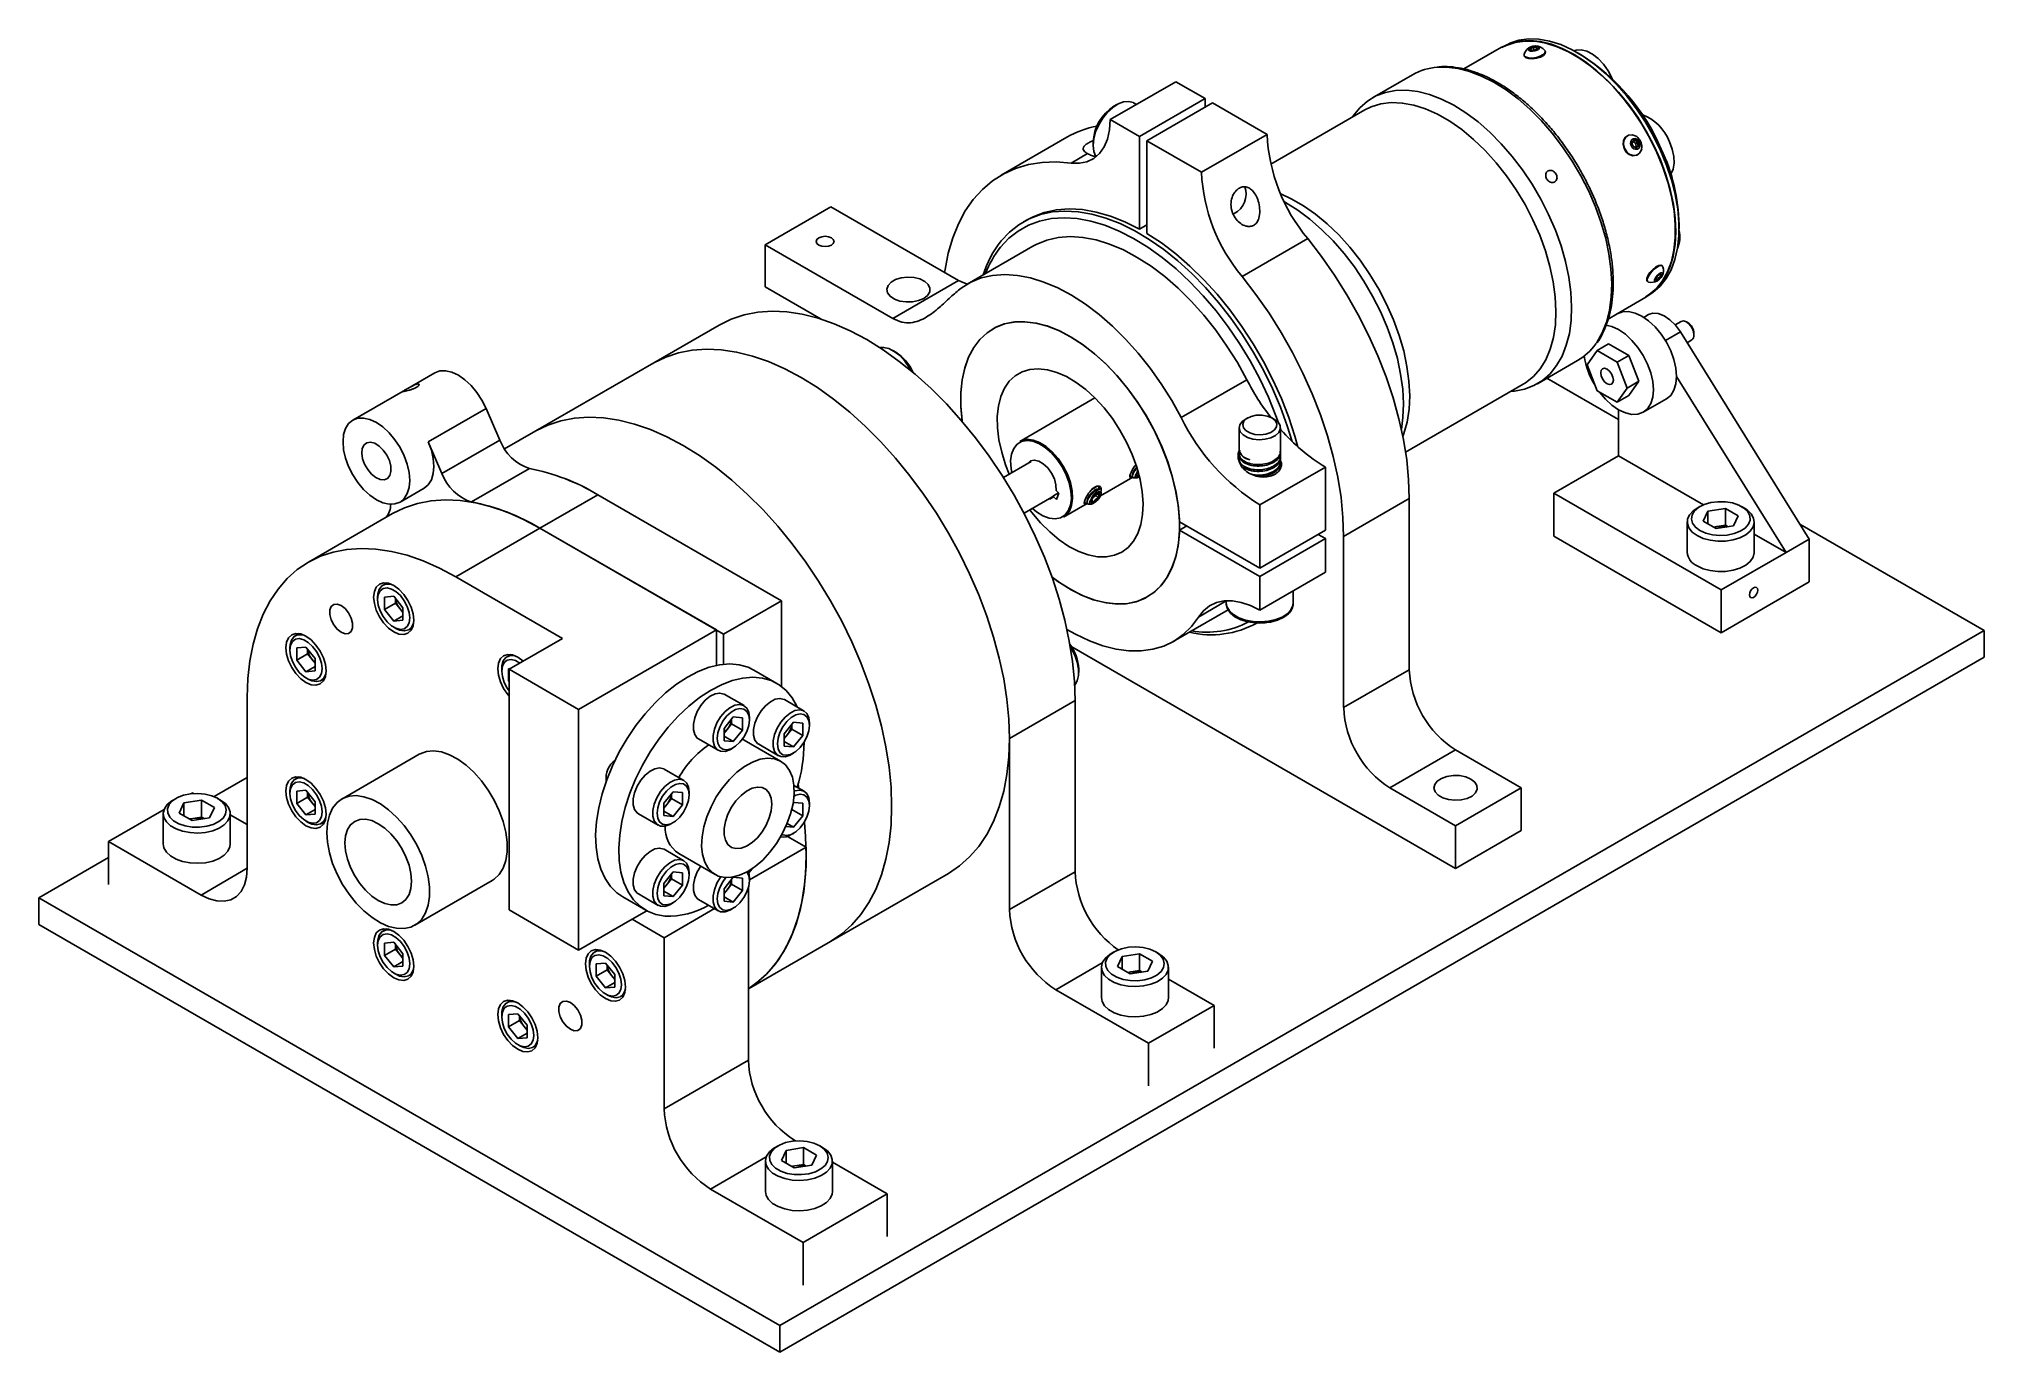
# Model space of a CAD drawing. Header units: inches. Extents: x 4.95 to 12.37, y 2.57 to 7.59.
import ezdxf

# ---------------------------------------------------------------- set-up
doc = ezdxf.new("R2010")
doc.units = ezdxf.units.IN
doc.header["$MEASUREMENT"] = 0

msp = doc.modelspace()

# ---------------------------------------------------------------- linework, layer by layer
at = {"color": 7, "linetype": 'Continuous', "lineweight": 25}
for p, q in [((10.5287, 7.5553), (10.3848, 7.4722)), ((10.6145, 7.5257), (10.6151, 7.5226)), ((10.6516, 7.5436), (10.6494, 7.556)), ((10.6641, 7.5484), (10.6628, 7.5557)), ((10.6959, 7.5367), (10.6953, 7.5398)), ((10.8322, 7.5263), (10.8183, 7.5343)), ((10.1892, 7.4503), (10.0361, 7.3619)), ((10.9499, 7.4384), (10.9514, 7.4349)), ((9.2859, 7.4233), (9.0353, 7.2787)), ((9.3972, 7.359), (9.1467, 7.2144)), ((9.2859, 7.4233), (9.3972, 7.359)), ((9.3972, 7.359), (9.3972, 7.3269)), ((9.0353, 7.2787), (9.1467, 7.2144)), ((9.0603, 7.3363), (9.0492, 7.3299)), ((9.1353, 7.3364), (9.1243, 7.3427)), ((9.4251, 7.3429), (9.1745, 7.1983)), ((9.4251, 7.3429), (9.6338, 7.2224)), ((10.0071, 7.3156), (9.6479, 7.1083)), ((8.8699, 7.2116), (8.6194, 7.067)), ((9.1467, 7.2144), (9.1467, 6.8605)), ((9.6338, 7.2224), (9.3833, 7.0778)), ((11.0114, 7.2182), (11.0096, 7.2174)), ((8.9478, 7.1491), (8.8855, 7.1132)), ((8.9699, 7.1925), (8.9699, 7.1797)), ((9.1745, 6.8445), (9.1745, 7.1983)), ((9.1745, 7.1983), (9.3833, 7.0778)), ((11.0413, 7.1881), (11.0302, 7.1961)), ((11.0396, 7.1727), (11.0422, 7.1742)), ((11.0413, 7.1881), (11.0497, 7.1922)), ((11.0422, 7.1742), (11.0413, 7.1881)), ((11.0422, 7.1742), (11.0506, 7.1783)), ((11.0454, 7.1436), (11.0472, 7.1445)), ((9.5546, 6.9998), (9.5546, 7.0012)), ((7.7185, 6.801), (7.9691, 6.9456)), ((8.4563, 6.6644), (7.9691, 6.9456)), ((9.5073, 6.9193), (9.5086, 6.92)), ((8.7178, 6.8965), (8.7039, 6.8885)), ((9.1745, 6.8766), (9.1467, 6.8605)), ((11.2064, 6.8618), (11.2064, 6.8779)), ((7.7185, 6.801), (7.7185, 6.6402)), ((8.2057, 6.5198), (7.7185, 6.801)), ((8.7391, 6.7952), (8.4886, 6.6506)), ((9.7892, 6.8245), (9.5387, 6.6799)), ((11.1334, 6.6881), (11.1384, 6.6834)), ((11.143, 6.7198), (11.1407, 6.722)), ((7.7185, 6.6402), (7.9317, 6.5172)), ((8.2057, 6.5198), (8.4563, 6.6644)), ((8.4894, 6.6511), (8.4563, 6.6644)), ((11.0846, 6.6622), (11.0869, 6.66)), ((11.1227, 6.6796), (11.1306, 6.6723)), ((10.9704, 6.5374), (10.9356, 6.5174)), ((10.9704, 6.5374), (11.0797, 6.6005)), ((11.09, 6.5343), (11.0715, 6.5236)), ((7.5431, 6.4947), (7.2926, 6.3501)), ((11.2138, 6.5088), (11.1911, 6.4956)), ((11.2114, 6.4682), (11.7028, 5.6775)), ((11.2409, 6.5029), (11.2343, 6.5067)), ((11.2633, 6.4565), (11.2633, 6.4641)), ((8.2169, 6.3908), (8.2057, 6.3972)), ((10.8933, 6.3972), (10.855, 6.3427)), ((10.8933, 6.3972), (10.9374, 6.4227)), ((10.9698, 6.353), (10.8933, 6.3972)), ((11.014, 6.3785), (10.9374, 6.4227)), ((11.2368, 6.4273), (11.2548, 6.4378)), ((6.4568, 6.3122), (6.3447, 6.2475)), ((7.2926, 6.3501), (6.843, 6.0906)), ((10.6658, 6.2707), (10.8189, 6.3591)), ((10.855, 6.3427), (10.8933, 6.244)), ((10.9698, 6.353), (11.014, 6.3785)), ((11.0081, 6.2543), (10.9698, 6.353)), ((11.0523, 6.2798), (11.014, 6.3785)), ((6.3447, 6.2475), (6.1441, 6.1317)), ((9.3059, 6.1413), (9.5564, 6.2859)), ((10.1625, 6.0098), (10.6113, 6.2688)), ((10.9757, 6.1338), (10.7021, 6.2917)), ((10.8933, 6.244), (10.9698, 6.1999)), ((10.9698, 6.1999), (11.0081, 6.2543)), ((11.0081, 6.2543), (11.0523, 6.2798)), ((11.014, 6.2254), (11.0523, 6.2798)), ((11.1967, 6.2986), (11.6145, 5.6265)), ((6.4321, 6.049), (6.6531, 6.1765)), ((6.7055, 6.0557), (6.6531, 6.1765)), ((8.9768, 6.2164), (8.6896, 6.0506)), ((10.9698, 6.1999), (11.014, 6.2254)), ((10.9757, 5.9951), (10.9757, 6.1709)), ((11.0694, 6.1616), (11.1578, 6.2126)), ((6.843, 6.0906), (6.7236, 6.0217)), ((9.5273, 6.1023), (9.5273, 6.0026)), ((9.5599, 6.14), (9.5503, 6.1345)), ((9.6617, 6.1345), (9.6521, 6.14)), ((9.6847, 5.9636), (9.6847, 6.1023)), ((9.6847, 6.1011), (9.6867, 6.0951)), ((6.4845, 5.9281), (6.4321, 6.049)), ((6.4845, 5.9281), (6.7055, 6.0557)), ((9.5273, 6.0202), (9.5273, 6.0168)), ((6.5975, 5.8192), (6.8185, 5.9467)), ((8.7338, 5.9739), (8.6274, 5.9125)), ((9.1325, 5.9598), (9.1291, 5.956)), ((9.5273, 6.0026), (9.5273, 5.9967)), ((9.5273, 5.9917), (9.5273, 5.9855)), ((9.606, 5.8081), (9.8566, 5.9527)), ((9.6847, 6.0068), (9.6847, 6.0126)), ((9.6847, 5.9867), (9.6847, 5.9925)), ((9.6847, 5.9666), (9.6847, 5.9724)), ((9.6847, 5.9581), (9.6847, 5.963)), ((9.8566, 5.7116), (9.8566, 5.9527)), ((10.7282, 5.8523), (10.9757, 5.9951)), ((10.9757, 5.9951), (11.2994, 5.8083)), ((6.3245, 5.8191), (6.4162, 5.8721)), ((8.9796, 5.8774), (8.9785, 5.877)), ((8.9986, 5.8426), (9.1217, 5.9137)), ((9.1125, 5.9183), (9.1136, 5.9172)), ((9.1284, 5.9109), (9.1357, 5.9114)), ((9.1367, 5.9317), (9.1403, 5.9387)), ((9.1386, 5.9282), (9.1454, 5.9212)), ((9.1422, 5.9335), (9.1416, 5.9327)), ((9.1455, 5.915), (9.1468, 5.9158)), ((7.0794, 5.8469), (6.8585, 5.7194)), ((7.0794, 5.8469), (7.7806, 5.4422)), ((8.7061, 5.7761), (8.8125, 5.8375)), ((8.8125, 5.8375), (8.819, 5.8427)), ((8.8297, 5.8282), (8.8189, 5.839)), ((8.819, 5.8427), (8.8383, 5.8538)), ((8.8285, 5.8636), (8.8393, 5.8528)), ((8.8393, 5.8528), (8.8297, 5.8282)), ((8.8568, 5.7608), (8.9477, 5.8132)), ((8.9385, 5.8179), (8.9396, 5.8168)), ((8.9544, 5.8105), (8.9617, 5.811)), ((8.9646, 5.8277), (8.9732, 5.819)), ((8.9797, 5.8444), (8.9899, 5.8342)), ((8.9992, 5.8574), (8.9998, 5.859)), ((9.0011, 5.8503), (9.0013, 5.8534)), ((9.606, 5.5669), (9.606, 5.8081)), ((10.1767, 5.832), (9.9261, 5.6874)), ((10.1767, 5.832), (10.1767, 5.1787)), ((11.367, 5.4836), (10.7282, 5.8523)), ((10.7282, 5.689), (10.7282, 5.8523)), ((11.2861, 5.8017), (11.2749, 5.7953)), ((11.3165, 5.7842), (11.3834, 5.7946)), ((11.4323, 5.7663), (11.3834, 5.7946)), ((11.3834, 5.7303), (11.3834, 5.7946)), ((11.456, 5.7953), (11.4448, 5.8017)), ((6.2961, 5.775), (5.9746, 5.5895)), ((6.537, 5.5338), (6.8585, 5.7194)), ((7.5596, 5.3147), (6.8585, 5.7194)), ((7.5318, 5.3308), (6.8585, 5.7194)), ((9.2995, 5.7438), (9.606, 5.5669)), ((9.2995, 5.7117), (9.3274, 5.7277)), ((11.2375, 5.7431), (11.2375, 5.6274)), ((11.2985, 5.7456), (11.3165, 5.7842)), ((11.2985, 5.7456), (11.3475, 5.7174)), ((11.3165, 5.7353), (11.3165, 5.7842)), ((11.3374, 5.7232), (11.3499, 5.7251)), ((11.4144, 5.7277), (11.3475, 5.7174)), ((11.3499, 5.7251), (11.3834, 5.7303)), ((11.3935, 5.7245), (11.3834, 5.7303)), ((11.4144, 5.7277), (11.4323, 5.7663)), ((11.4934, 5.6274), (11.4934, 5.7431)), ((12.3706, 5.3287), (11.6673, 5.7346)), ((9.606, 5.5348), (9.2995, 5.7117)), ((9.606, 5.5669), (9.8566, 5.7116)), ((9.606, 5.5348), (9.8566, 5.6794)), ((9.8566, 5.6794), (9.8287, 5.6955)), ((9.8566, 5.5508), (9.8566, 5.6794)), ((9.9261, 5.6874), (9.9261, 5.0341)), ((11.367, 5.3203), (10.7282, 5.689)), ((11.4934, 5.6964), (11.6145, 5.6265)), ((11.7028, 5.6775), (11.6145, 5.6265)), ((11.7028, 5.6775), (11.7028, 5.5142)), ((11.6145, 5.6265), (11.367, 5.4836)), ((6.2736, 5.5102), (6.2594, 5.502)), ((6.9451, 5.2983), (6.537, 5.5338)), ((9.606, 5.4062), (9.8566, 5.5508)), ((9.606, 5.4062), (9.606, 5.5348)), ((11.7028, 5.5142), (11.367, 5.3203)), ((6.239, 5.4569), (6.239, 5.4473)), ((6.3002, 5.4591), (6.2648, 5.4559)), ((6.2648, 5.4559), (6.2648, 5.4088)), ((6.3066, 5.4329), (6.2648, 5.4088)), ((6.3002, 5.4591), (6.3356, 5.4151)), ((6.3066, 5.4512), (6.3066, 5.4329)), ((6.3243, 5.4108), (6.3066, 5.4329)), ((7.7806, 5.4422), (7.5596, 5.3147)), ((7.7806, 5.4422), (7.7806, 5.115)), ((9.4781, 5.4422), (9.4781, 5.4351)), ((9.4781, 5.4422), (9.4781, 5.4308)), ((9.734, 5.4351), (9.734, 5.48)), ((9.734, 5.4308), (9.734, 5.48)), ((11.367, 5.4836), (11.367, 5.3203)), ((6.3002, 5.3647), (6.2648, 5.4088)), ((6.3356, 5.3852), (6.3002, 5.3647)), ((6.3356, 5.3679), (6.3002, 5.3647)), ((6.3356, 5.3968), (6.3243, 5.4108)), ((6.3356, 5.3679), (6.3356, 5.4151)), ((9.2758, 5.2866), (9.4847, 5.4072)), ((9.5895, 5.354), (9.5949, 5.3572)), ((5.9387, 5.3167), (5.9245, 5.3085)), ((6.3002, 5.3412), (6.3085, 5.3364)), ((6.3578, 5.3315), (6.372, 5.3397)), ((6.741, 5.1805), (6.9451, 5.2983)), ((7.0061, 5.0274), (7.5318, 5.3308)), ((7.5318, 5.1957), (7.5318, 5.3308)), ((7.5596, 5.2), (7.5596, 5.3147)), ((7.7744, 2.6761), (12.3706, 5.3287)), ((12.3706, 5.3287), (12.3706, 5.2267)), ((5.9041, 5.2634), (5.9041, 5.2538)), ((5.9654, 5.2656), (5.93, 5.2625)), ((5.93, 5.2625), (5.93, 5.2153)), ((5.9717, 5.2394), (5.93, 5.2153)), ((5.9654, 5.1713), (5.93, 5.2153)), ((5.9654, 5.2656), (6.0007, 5.2216)), ((5.9717, 5.2577), (5.9717, 5.2394)), ((5.9894, 5.2174), (5.9717, 5.2394)), ((6.0007, 5.2033), (5.9894, 5.2174)), ((6.0007, 5.1744), (6.0007, 5.2216)), ((6.7471, 5.2369), (6.7329, 5.2287)), ((7.7744, 2.574), (12.3706, 5.2267)), ((10.3535, 4.42), (8.8882, 5.2657)), ((5.9653, 5.1477), (5.9737, 5.1429)), ((6.0007, 5.1917), (5.9654, 5.1713)), ((6.0007, 5.1744), (5.9654, 5.1713)), ((6.0229, 5.138), (6.0371, 5.1462)), ((6.7125, 5.1836), (6.7125, 5.174)), ((6.7459, 5.1833), (6.7384, 5.1826)), ((6.7384, 5.1826), (6.7384, 5.1354)), ((6.741, 5.137), (6.7384, 5.1354)), ((6.741, 5.1322), (6.7384, 5.1354)), ((6.741, 5.1805), (7.0061, 5.0274)), ((6.741, 5.1805), (6.741, 4.2617)), ((7.7629, 5.1267), (7.6745, 5.1777)), ((8.9149, 5.1689), (8.9149, 5.1817)), ((10.1767, 5.1787), (9.9261, 5.0341)), ((5.7415, 5.0742), (5.7415, 4.4209)), ((7.6373, 5.0418), (7.5622, 5.0852)), ((7.6373, 5.0418), (7.5622, 5.0852)), ((7.867, 5.0212), (7.7918, 5.0646)), ((7.867, 5.0212), (7.7918, 5.0646)), ((8.901, 5.0612), (8.6504, 4.9166)), ((8.901, 4.4079), (8.901, 5.0612)), ((7.0061, 4.1087), (7.0061, 5.0274)), ((7.5965, 4.9989), (7.5611, 4.9549)), ((7.5901, 4.9726), (7.5901, 4.991)), ((7.5965, 4.9989), (7.6319, 4.9957)), ((7.6319, 4.9485), (7.6319, 4.9957)), ((7.6577, 4.9871), (7.6577, 4.9967)), ((7.6577, 4.9871), (7.6577, 4.9967)), ((7.8261, 4.9783), (7.7907, 4.9343)), ((7.8261, 4.9783), (7.8615, 4.9751)), ((7.8615, 4.928), (7.8615, 4.9751)), ((7.8874, 4.9665), (7.8874, 4.9761)), ((7.8874, 4.9665), (7.8874, 4.9761)), ((7.4638, 4.9147), (7.5389, 4.8713)), ((7.4638, 4.9147), (7.5389, 4.8713)), ((7.5611, 4.9549), (7.5611, 4.9077)), ((7.5724, 4.9506), (7.5611, 4.9366)), ((7.5611, 4.9249), (7.5965, 4.9045)), ((7.5965, 4.9045), (7.5611, 4.9077)), ((7.5901, 4.9726), (7.5724, 4.9506)), ((7.5901, 4.9726), (7.6319, 4.9485)), ((7.6319, 4.9485), (7.5965, 4.9045)), ((7.7771, 4.8299), (7.6379, 4.9102)), ((7.7907, 4.9343), (7.7907, 4.8871)), ((7.802, 4.93), (7.7907, 4.916)), ((7.7907, 4.9044), (7.8261, 4.8839)), ((7.8197, 4.9521), (7.802, 4.93)), ((7.8197, 4.9521), (7.8197, 4.9704)), ((7.8197, 4.9521), (7.8615, 4.928)), ((7.8615, 4.928), (7.8261, 4.8839)), ((8.6504, 4.2633), (8.6504, 4.9166)), ((6.398, 4.856), (6.1023, 4.6853)), ((7.5882, 4.8762), (7.5965, 4.881)), ((7.5882, 4.8762), (7.5965, 4.881)), ((7.6934, 4.8941), (7.7686, 4.8507)), ((7.6934, 4.8941), (7.7686, 4.8507)), ((7.8261, 4.8839), (7.7907, 4.8871)), ((7.8178, 4.8556), (7.8261, 4.8604)), ((7.8178, 4.8556), (7.8261, 4.8604)), ((10.3535, 4.8725), (10.1029, 4.7279)), ((10.3535, 4.8725), (10.604, 4.7279)), ((5.7415, 4.7676), (5.6148, 4.6945)), ((5.9387, 4.7698), (5.9245, 4.7616)), ((7.4077, 4.7561), (7.3325, 4.7995)), ((7.4077, 4.7561), (7.3325, 4.7995)), ((5.4693, 4.6879), (5.4582, 4.6815)), ((5.4997, 4.6704), (5.5666, 4.6808)), ((5.5283, 4.7059), (5.5326, 4.7084)), ((5.5359, 4.7065), (5.5326, 4.7084)), ((5.6156, 4.6525), (5.5666, 4.6808)), ((5.5666, 4.6165), (5.5666, 4.6808)), ((5.6392, 4.6815), (5.6281, 4.6879)), ((5.9041, 4.7165), (5.9041, 4.7069)), ((5.9654, 4.7187), (5.93, 4.7156)), ((5.93, 4.7156), (5.93, 4.6684)), ((5.9717, 4.6925), (5.93, 4.6684)), ((5.9654, 4.7187), (6.0007, 4.6747)), ((5.9717, 4.7108), (5.9717, 4.6925)), ((5.9894, 4.6705), (5.9717, 4.6925)), ((7.3668, 4.7132), (7.3314, 4.6692)), ((7.3605, 4.687), (7.3428, 4.665)), ((7.3605, 4.687), (7.3605, 4.7053)), ((7.3605, 4.687), (7.4022, 4.6629)), ((7.3668, 4.7132), (7.4022, 4.7101)), ((7.4022, 4.6629), (7.4022, 4.7101)), ((7.4281, 4.7014), (7.4281, 4.711)), ((7.4281, 4.7014), (7.4281, 4.711)), ((7.867, 4.715), (7.8278, 4.7375)), ((7.867, 4.715), (7.8278, 4.7375)), ((7.847, 4.7265), (7.8439, 4.7411)), ((10.1029, 4.7279), (10.3535, 4.5833)), ((10.604, 4.7279), (10.3535, 4.5833)), ((10.604, 4.7279), (10.604, 4.5646)), ((5.2112, 4.5228), (5.4239, 4.6456)), ((5.4207, 4.6293), (5.4207, 4.5136)), ((5.4997, 4.6704), (5.4818, 4.6318)), ((5.4818, 4.6318), (5.5307, 4.6036)), ((5.4997, 4.6215), (5.4997, 4.6704)), ((5.5207, 4.6094), (5.5332, 4.6113)), ((5.5977, 4.6139), (5.5307, 4.6036)), ((5.5332, 4.6113), (5.5666, 4.6165)), ((5.5767, 4.6107), (5.5666, 4.6165)), ((5.6156, 4.6525), (5.5977, 4.6139)), ((5.6766, 4.5136), (5.6766, 4.6293)), ((5.7415, 4.5878), (5.6766, 4.6253)), ((5.9654, 4.6244), (5.93, 4.6684)), ((6.0007, 4.6448), (5.9654, 4.6244)), ((6.0007, 4.6275), (5.9654, 4.6244)), ((6.0007, 4.6564), (5.9894, 4.6705)), ((6.0007, 4.6275), (6.0007, 4.6747)), ((7.2341, 4.629), (7.3093, 4.5856)), ((7.2341, 4.629), (7.3093, 4.5856)), ((7.3314, 4.6692), (7.3314, 4.622)), ((7.3428, 4.665), (7.3314, 4.6509)), ((7.3314, 4.6393), (7.3668, 4.6189)), ((7.3668, 4.6189), (7.3314, 4.622)), ((7.4022, 4.6629), (7.3668, 4.6189)), ((7.8199, 4.6457), (7.8615, 4.6217)), ((7.8261, 4.6721), (7.8251, 4.6708)), ((7.8261, 4.6721), (7.8615, 4.6689)), ((7.8615, 4.6217), (7.8261, 4.5777)), ((7.8615, 4.6217), (7.8615, 4.6689)), ((7.8874, 4.6602), (7.8874, 4.6699)), ((7.8874, 4.6602), (7.8874, 4.6699)), ((5.9653, 4.6008), (5.9737, 4.596)), ((6.0229, 4.5911), (6.0371, 4.5993)), ((7.3585, 4.5905), (7.3669, 4.5953)), ((7.3585, 4.5905), (7.3669, 4.5953)), ((7.8261, 4.5777), (7.7972, 4.5803)), ((7.802, 4.5916), (7.8261, 4.5777)), ((7.8031, 4.5427), (7.8745, 4.5015)), ((7.8178, 4.5493), (7.8261, 4.5542)), ((7.8178, 4.5493), (7.8261, 4.5542)), ((10.3535, 4.5833), (10.3535, 4.42)), ((10.604, 4.5646), (10.3535, 4.42)), ((5.2112, 4.4615), (4.946, 4.3085)), ((5.2112, 4.5228), (5.2112, 4.3595)), ((5.5647, 4.3188), (5.2112, 4.5228)), ((7.4077, 4.4499), (7.3325, 4.4933)), ((7.4077, 4.4499), (7.3325, 4.4933)), ((7.388, 4.4771), (7.5272, 4.3968)), ((7.8745, 4.5015), (7.6577, 4.3764)), ((7.3668, 4.407), (7.3314, 4.363)), ((7.3605, 4.3807), (7.3428, 4.3587)), ((7.3605, 4.3807), (7.3605, 4.3991)), ((7.3605, 4.3807), (7.4022, 4.3566)), ((7.3668, 4.407), (7.4022, 4.4038)), ((7.4022, 4.3566), (7.4022, 4.4038)), ((7.4281, 4.3952), (7.4281, 4.4048)), ((7.4281, 4.3952), (7.4281, 4.4048)), ((7.5965, 4.3864), (7.5611, 4.3424)), ((7.5965, 4.3864), (7.6319, 4.3832)), ((7.6319, 4.3361), (7.6319, 4.3832)), ((7.6577, 4.3746), (7.6577, 4.3842)), ((7.6577, 4.3746), (7.6577, 4.3842)), ((7.9677, 4.1419), (8.4173, 4.4014)), ((8.901, 4.4079), (8.6504, 4.2633)), ((4.946, 4.3085), (4.946, 4.2064)), ((4.946, 4.3085), (7.7744, 2.6761)), ((6.3803, 4.2036), (6.676, 4.3742)), ((7.1746, 4.3116), (7.263, 4.2606)), ((7.2341, 4.3228), (7.3093, 4.2794)), ((7.2341, 4.3228), (7.3093, 4.2794)), ((7.3314, 4.363), (7.3314, 4.3158)), ((7.3428, 4.3587), (7.3314, 4.3447)), ((7.3314, 4.333), (7.3668, 4.3126)), ((7.3668, 4.3126), (7.3314, 4.3158)), ((7.4022, 4.3566), (7.3668, 4.3126)), ((7.5611, 4.3424), (7.5611, 4.2952)), ((7.5724, 4.3382), (7.5611, 4.3241)), ((7.5611, 4.3125), (7.5965, 4.292)), ((7.5901, 4.3602), (7.5724, 4.3382)), ((7.5901, 4.3602), (7.5901, 4.3785)), ((7.5901, 4.3602), (7.6319, 4.3361)), ((7.6319, 4.3361), (7.5965, 4.292)), ((7.6516, 4.3402), (7.654, 4.3415)), ((7.654, 4.3415), (7.6523, 4.3425)), ((7.654, 4.3415), (7.6539, 4.348)), ((7.654, 3.6882), (7.654, 4.3415)), ((6.741, 4.2617), (7.0061, 4.1087)), ((7.2103, 4.2265), (7.2662, 4.2588)), ((7.3325, 4.156), (7.5248, 4.267)), ((7.3585, 4.2843), (7.3669, 4.2891)), ((7.3585, 4.2843), (7.3669, 4.2891)), ((7.4638, 4.3022), (7.5389, 4.2588)), ((7.4638, 4.3022), (7.5389, 4.2588)), ((7.5965, 4.292), (7.5611, 4.2952)), ((7.5882, 4.2637), (7.5965, 4.2685)), ((7.5882, 4.2637), (7.5965, 4.2685)), ((4.946, 4.2064), (7.7744, 2.574)), ((6.2736, 4.1899), (6.2594, 4.1817)), ((7.0061, 4.1087), (7.2103, 4.2265)), ((7.3325, 4.156), (7.2103, 4.2265)), ((6.239, 4.1366), (6.239, 4.1269)), ((6.3002, 4.1388), (6.2648, 4.1356)), ((6.2648, 4.1356), (6.2648, 4.0884)), ((6.3066, 4.1125), (6.2648, 4.0884)), ((6.3002, 4.0444), (6.2648, 4.0884)), ((6.3002, 4.1388), (6.3356, 4.0948)), ((6.3066, 4.1308), (6.3066, 4.1125)), ((6.3243, 4.0905), (6.3066, 4.1125)), ((6.3356, 4.0764), (6.3243, 4.0905)), ((6.3356, 4.0476), (6.3356, 4.0948)), ((7.082, 4.11), (7.0678, 4.1018)), ((7.3325, 3.5027), (7.3325, 4.156)), ((7.654, 3.9608), (7.9677, 4.1419)), ((9.0499, 4.1018), (9.0387, 4.0953)), ((9.0803, 4.0843), (9.0623, 4.0457)), ((9.0803, 4.0843), (9.1472, 4.0946)), ((9.0803, 4.0353), (9.0803, 4.0843)), ((9.1962, 4.0664), (9.1472, 4.0946)), ((9.1472, 4.0303), (9.1472, 4.0946)), ((9.2198, 4.0953), (9.2086, 4.1018)), ((6.3356, 4.0648), (6.3002, 4.0444)), ((6.3356, 4.0476), (6.3002, 4.0444)), ((6.3002, 4.0209), (6.3085, 4.0161)), ((6.3578, 4.0112), (6.372, 4.0194)), ((7.0474, 4.0567), (7.0474, 4.0471)), ((7.1086, 4.0589), (7.0732, 4.0558)), ((7.0732, 4.0558), (7.0732, 4.0086)), ((7.115, 4.0327), (7.0732, 4.0086)), ((7.1086, 4.0589), (7.144, 4.0149)), ((7.115, 4.051), (7.115, 4.0327)), ((7.1327, 4.0107), (7.115, 4.0327)), ((7.144, 3.9966), (7.1327, 4.0107)), ((7.144, 3.9677), (7.144, 4.0149)), ((9.0013, 4.0432), (9.0013, 3.9274)), ((9.0623, 4.0457), (9.1113, 4.0174)), ((9.1012, 4.0232), (9.1137, 4.0252)), ((9.1782, 4.0277), (9.1113, 4.0174)), ((9.1137, 4.0252), (9.1472, 4.0303)), ((9.1573, 4.0245), (9.1472, 4.0303)), ((9.1962, 4.0664), (9.1782, 4.0277)), ((9.2572, 3.9274), (9.2572, 4.0432)), ((7.1086, 3.9646), (7.0732, 4.0086)), ((7.144, 3.985), (7.1086, 3.9646)), ((7.144, 3.9677), (7.1086, 3.9646)), ((7.1086, 3.941), (7.1169, 3.9362)), ((7.1662, 3.9313), (7.1804, 3.9395)), ((9.1808, 3.7531), (8.8272, 3.9571)), ((9.4313, 3.8977), (9.2572, 3.9982)), ((6.7125, 3.8633), (6.7125, 3.8536)), ((6.7471, 3.9165), (6.7329, 3.9083)), ((6.7738, 3.8655), (6.7384, 3.8623)), ((6.7384, 3.8623), (6.7384, 3.8151)), ((6.7738, 3.8655), (6.8091, 3.8215)), ((9.4313, 3.8977), (9.1808, 3.7531)), ((9.4313, 3.7344), (9.4313, 3.8977)), ((6.7801, 3.8392), (6.7384, 3.8151)), ((6.7738, 3.7711), (6.7384, 3.8151)), ((6.8091, 3.7915), (6.7738, 3.7711)), ((6.7801, 3.8575), (6.7801, 3.8392)), ((6.7978, 3.8172), (6.7801, 3.8392)), ((6.8091, 3.8031), (6.7978, 3.8172)), ((6.8091, 3.7743), (6.8091, 3.8215)), ((6.7737, 3.7476), (6.7821, 3.7427)), ((6.8091, 3.7743), (6.7738, 3.7711)), ((6.8313, 3.7379), (6.8455, 3.7461)), ((9.1808, 3.5898), (9.1808, 3.7531)), ((7.3325, 3.5027), (7.654, 3.6882)), ((7.7674, 3.3616), (7.7562, 3.3552)), ((7.7978, 3.3441), (7.7799, 3.3055)), ((7.7978, 3.3441), (7.8647, 3.3545)), ((7.7978, 3.2951), (7.7978, 3.3441)), ((7.834, 3.3802), (7.8307, 3.382)), ((7.9137, 3.3262), (7.8647, 3.3545)), ((7.8647, 3.2902), (7.8647, 3.3545)), ((7.9373, 3.3552), (7.9262, 3.3616)), ((7.7188, 3.303), (7.7188, 3.1872)), ((7.7799, 3.3055), (7.8288, 3.2772)), ((7.8188, 3.283), (7.8312, 3.285)), ((7.8958, 3.2876), (7.8288, 3.2772)), ((7.8312, 3.285), (7.8647, 3.2902)), ((7.8748, 3.2843), (7.8647, 3.2902)), ((7.9137, 3.3262), (7.8958, 3.2876)), ((7.9747, 3.1872), (7.9747, 3.303)), ((8.1843, 3.178), (7.9747, 3.2989)), ((7.8628, 2.9924), (7.5092, 3.1965)), ((7.8628, 2.9924), (8.1843, 3.178)), ((8.1843, 3.0147), (8.1843, 3.178)), ((7.8628, 2.8291), (7.8628, 2.9924)), ((7.7744, 2.6761), (7.7744, 2.574))]:
    msp.add_line(p, q, dxfattribs=at)
at = {"color": 8, "linetype": 'Continuous', "lineweight": 25}
for p, q in [((11.2114, 6.4682), (11.1543, 6.4352)), ((9.372, 5.3801), (9.4781, 5.4414)), ((5.5647, 4.3188), (5.7415, 4.4208)), ((9.0044, 4.0594), (8.8272, 3.9571)), ((7.8264, 3.3795), (7.8307, 3.382)), ((7.5092, 3.1965), (7.722, 3.3193))]:
    msp.add_line(p, q, dxfattribs=at)
at = {"color": 7, "linetype": 'Continuous', "lineweight": 25, "flags": 128}
for points in [[(11.1845, 6.9567), (11.1726, 7.0121), (11.156, 7.0684), (11.1351, 7.1248), (11.1099, 7.1806), (11.0809, 7.2351), (11.0485, 7.2876), (11.0129, 7.3375), (10.9748, 7.3841), (10.9345, 7.4269), (10.8925, 7.4653), (10.8495, 7.4988), (10.8058, 7.527), (10.7622, 7.5496), (10.7191, 7.5663), (10.677, 7.5768), (10.6366, 7.581), (10.5982, 7.5789), (10.5625, 7.5705), (10.5298, 7.5559), (10.5287, 7.5553)], [(10.5296, 7.5536), (10.5465, 7.5622), (10.5807, 7.5737), (10.6176, 7.5789), (10.6569, 7.5779), (10.6981, 7.5706), (10.7406, 7.557), (10.7839, 7.5375), (10.8274, 7.5122), (10.8707, 7.4814), (10.9131, 7.4455), (10.9542, 7.405), (10.9933, 7.3604), (11.0301, 7.3123), (11.0641, 7.2612), (11.0947, 7.2078), (11.1218, 7.1527)], [(11.1357, 7.1608), (11.1087, 7.2158), (11.078, 7.2692), (11.044, 7.3203), (11.0073, 7.3685), (10.9681, 7.4131), (10.927, 7.4535), (10.8846, 7.4894), (10.8414, 7.5202), (10.7978, 7.5455), (10.7545, 7.5651), (10.712, 7.5786), (10.6709, 7.5859), (10.6316, 7.587), (10.5946, 7.5817), (10.5604, 7.5702), (10.5563, 7.5683)], [(10.6151, 7.5304), (10.6151, 7.524), (10.6208, 7.5182), (10.6318, 7.5146), (10.6462, 7.5138), (10.662, 7.5159), (10.6768, 7.5205), (10.6882, 7.527), (10.6945, 7.5344), (10.6948, 7.5415), (10.6932, 7.544)], [(10.6151, 7.5226), (10.6156, 7.5209), (10.6213, 7.5151), (10.6323, 7.5116), (10.6468, 7.5107), (10.6626, 7.5128), (10.6773, 7.5175), (10.6887, 7.524), (10.695, 7.5313), (10.6959, 7.5367)], [(10.631, 7.5455), (10.634, 7.5424), (10.6398, 7.5406), (10.6473, 7.5401), (10.6556, 7.5412), (10.6634, 7.5437), (10.6693, 7.5471), (10.6727, 7.5509), (10.6728, 7.5547), (10.6698, 7.5577), (10.6641, 7.5596), (10.6565, 7.56), (10.6482, 7.5589), (10.6405, 7.5565), (10.6345, 7.553), (10.6312, 7.5492), (10.631, 7.5455)], [(10.6385, 7.5503), (10.638, 7.5495), (10.6377, 7.5486), (10.6377, 7.5478), (10.6379, 7.547), (10.6383, 7.5462), (10.639, 7.5455), (10.6399, 7.5449), (10.641, 7.5444)], [(10.6653, 7.5498), (10.6658, 7.5506), (10.6661, 7.5515), (10.6662, 7.5523), (10.6659, 7.5531), (10.6655, 7.5539), (10.6648, 7.5546), (10.6639, 7.5552), (10.6628, 7.5557)], [(10.8059, 7.5413), (10.8141, 7.544), (10.8332, 7.5451), (10.8542, 7.5398), (10.876, 7.5286), (10.8975, 7.5118), (10.9176, 7.4905), (10.9354, 7.4656), (10.9499, 7.4384)], [(9.96, 7.2884), (9.9628, 7.2927), (9.9878, 7.3238), (10.0168, 7.3493), (10.0494, 7.369), (10.0853, 7.3826), (10.1241, 7.39), (10.1654, 7.3911), (10.2088, 7.3859), (10.2537, 7.3745), (10.2997, 7.3569), (10.3462, 7.3335), (10.3928, 7.3043), (10.4389, 7.2699), (10.4841, 7.2304), (10.5278, 7.1864), (10.5695, 7.1384), (10.6089, 7.0868), (10.6454, 7.0323), (10.6788, 6.9754), (10.7085, 6.9168), (10.7343, 6.857), (10.7559, 6.7969), (10.7731, 6.7369), (10.7856, 6.6778), (10.7934, 6.6202), (10.7964, 6.5648), (10.7944, 6.5121), (10.7876, 6.4627), (10.776, 6.4173), (10.7598, 6.3762), (10.7391, 6.3399), (10.7141, 6.3088), (10.6851, 6.2833), (10.6525, 6.2637), (10.6166, 6.2501), (10.5778, 6.2427), (10.5642, 6.2416)], [(8.8855, 7.1132), (8.9173, 7.1122), (8.9464, 7.1181), (8.9723, 7.1306), (8.9943, 7.1495), (9.0119, 7.1744), (9.0248, 7.2047), (9.0327, 7.2397), (9.0353, 7.2787)], [(8.9699, 7.1797), (8.9723, 7.2052), (8.9795, 7.2321), (8.9911, 7.259), (9.0063, 7.2845), (9.0245, 7.3071), (9.0447, 7.3257), (9.0656, 7.3392), (9.0863, 7.347), (9.1056, 7.3485), (9.1225, 7.3437), (9.1243, 7.3427)], [(10.0071, 7.3156), (10.0314, 7.3276), (10.0682, 7.3389), (10.1077, 7.3437), (10.1496, 7.3421), (10.1934, 7.3341), (10.2386, 7.3197), (10.2846, 7.2991), (10.3308, 7.2726), (10.3769, 7.2405), (10.4221, 7.2031), (10.466, 7.1608), (10.508, 7.1143), (10.5478, 7.064), (10.5847, 7.0105), (10.6184, 6.9544), (10.6485, 6.8964), (10.6746, 6.8372), (10.6964, 6.7775), (10.7137, 6.718), (10.7262, 6.6593), (10.7339, 6.6022), (10.7365, 6.5473), (10.7342, 6.4953), (10.7269, 6.4468), (10.7146, 6.4023), (10.6977, 6.3624), (10.6761, 6.3275), (10.6503, 6.2981), (10.6205, 6.2744), (10.6113, 6.2688)], [(11.0096, 7.2174), (11.0011, 7.2109), (10.9943, 7.1988), (10.9926, 7.184), (10.9962, 7.1686), (11.0046, 7.155), (11.0165, 7.1453), (11.03, 7.141), (11.0432, 7.1426), (11.0454, 7.1436)], [(11.0393, 7.2171), (11.0268, 7.2209), (11.0136, 7.2192), (11.0029, 7.2118), (10.9961, 7.1997), (10.9944, 7.1848), (10.998, 7.1694), (11.0064, 7.1559), (11.0183, 7.1462), (11.0318, 7.1418), (11.045, 7.1435), (11.0558, 7.1509), (11.0625, 7.163), (11.0636, 7.1671)], [(11.0578, 7.1844), (11.0559, 7.1925), (11.0515, 7.1996), (11.0453, 7.2047), (11.0382, 7.207), (11.0313, 7.2061), (11.0256, 7.2022), (11.0221, 7.1959), (11.0212, 7.1881), (11.0231, 7.18), (11.0275, 7.1729), (11.0337, 7.1678), (11.0408, 7.1656), (11.0477, 7.1664), (11.0534, 7.1703), (11.0569, 7.1767), (11.0578, 7.1844)], [(8.9786, 7.14), (8.9723, 7.157), (8.9699, 7.1797)], [(11.1218, 7.1527), (11.1448, 7.0967), (11.1635, 7.0405), (11.1778, 6.9848), (11.1873, 6.9302), (11.192, 6.8775), (11.1918, 6.8273), (11.1868, 6.7802), (11.1769, 6.7369), (11.1624, 6.6979), (11.1433, 6.6637), (11.12, 6.6346), (11.0927, 6.6112), (11.0787, 6.6022)], [(11.1048, 6.618), (11.1067, 6.6192), (11.1339, 6.6427), (11.1573, 6.6717), (11.1763, 6.7059), (11.1908, 6.745), (11.2007, 6.7883), (11.2057, 6.8353), (11.2059, 6.8855), (11.2012, 6.9382), (11.1917, 6.9928), (11.1775, 7.0486), (11.1587, 7.1048), (11.1357, 7.1608)], [(11.1696, 7.1939), (11.1801, 7.1658), (11.1861, 7.1381), (11.1872, 7.1123), (11.1835, 7.0896), (11.175, 7.0712), (11.1746, 7.0707)], [(8.4032, 6.6951), (8.4048, 6.7067), (8.4171, 6.7691), (8.4341, 6.8274), (8.4558, 6.8813), (8.482, 6.9303), (8.5126, 6.9741), (8.5473, 7.0125), (8.586, 7.0452), (8.6284, 7.072), (8.6742, 7.0928), (8.7232, 7.1074), (8.7749, 7.1156), (8.8292, 7.1176), (8.8855, 7.1132)], [(9.6858, 6.9952), (9.7261, 6.9768), (9.7724, 6.9503), (9.8184, 6.9182), (9.8636, 6.8808), (9.9075, 6.8385), (9.9496, 6.792), (9.9893, 6.7417), (10.0263, 6.6882), (10.06, 6.6321), (10.09, 6.5741), (10.1161, 6.5149), (10.138, 6.4552), (10.1552, 6.3957), (10.1678, 6.337), (10.1754, 6.2799), (10.1781, 6.225), (10.1757, 6.173), (10.1684, 6.1245), (10.1562, 6.08), (10.1521, 6.0687)], [(8.619, 6.8156), (8.6509, 6.8495), (8.6866, 6.8777), (8.726, 6.9), (8.7687, 6.9163), (8.8143, 6.9262), (8.8625, 6.9299), (8.913, 6.9273), (8.9653, 6.9184), (9.0189, 6.9032), (9.0736, 6.8819), (9.1289, 6.8546), (9.1843, 6.8216), (9.2394, 6.7831), (9.2938, 6.7395), (9.347, 6.691), (9.3987, 6.638), (9.4484, 6.581), (9.4957, 6.5204), (9.5403, 6.4567), (9.5819, 6.3904), (9.62, 6.3219), (9.6544, 6.2519), (9.6848, 6.1808), (9.711, 6.1093), (9.7293, 6.0505)], [(9.1467, 6.8605), (9.091, 6.8884), (9.0358, 6.9102), (8.9817, 6.9258), (8.929, 6.9351), (8.8781, 6.938), (8.8295, 6.9345), (8.7835, 6.9245), (8.7404, 6.9083), (8.7178, 6.8965)], [(9.6994, 6.9657), (9.7042, 6.963), (9.7508, 6.9338), (9.7969, 6.8994), (9.8421, 6.8599), (9.8858, 6.8159), (9.9276, 6.7679), (9.9669, 6.7163), (10.0035, 6.6618), (10.0368, 6.6049), (10.0665, 6.5463), (10.0923, 6.4865), (10.1139, 6.4263), (10.1311, 6.3664), (10.1437, 6.3073), (10.1515, 6.2497), (10.1544, 6.1943), (10.1524, 6.1416), (10.1464, 6.096)], [(11.0797, 6.6005), (11.1078, 6.6205), (11.1333, 6.6468), (11.1546, 6.6786), (11.1715, 6.7154), (11.1838, 6.7568), (11.1913, 6.8022), (11.1939, 6.851), (11.1916, 6.9028), (11.1845, 6.9567)], [(7.9708, 6.8), (7.9598, 6.7957), (7.9468, 6.7942), (7.9338, 6.7957), (7.9228, 6.8), (7.9154, 6.8063), (7.9128, 6.8138), (7.9154, 6.8213), (7.9228, 6.8277), (7.9338, 6.832), (7.9468, 6.8335), (7.9598, 6.832), (7.9708, 6.8277), (7.9782, 6.8213), (7.9808, 6.8138), (7.9782, 6.8063), (7.9708, 6.8)], [(8.6168, 6.7921), (8.6484, 6.8257), (8.684, 6.8536), (8.7232, 6.8755), (8.7656, 6.8913), (8.8111, 6.9008), (8.8591, 6.904), (8.9093, 6.9008), (8.9613, 6.8912), (9.0147, 6.8754), (9.069, 6.8535), (9.1239, 6.8256), (9.1788, 6.7919), (9.2334, 6.7528), (9.2871, 6.7086), (9.3396, 6.6596), (9.3905, 6.6061), (9.4392, 6.5487), (9.4855, 6.4878), (9.529, 6.4239), (9.5693, 6.3574), (9.606, 6.289), (9.639, 6.2192), (9.6678, 6.1485), (9.6779, 6.1208)], [(9.5564, 6.2859), (9.5203, 6.3513), (9.4806, 6.4146), (9.4378, 6.4751), (9.3922, 6.5324), (9.3443, 6.5859), (9.2945, 6.6352), (9.2432, 6.6797), (9.1909, 6.7191), (9.1381, 6.7531), (9.0853, 6.7813), (9.0329, 6.8035), (8.9814, 6.8194), (8.9312, 6.829), (8.8829, 6.8321), (8.8368, 6.8287), (8.7934, 6.8189), (8.753, 6.8027), (8.7391, 6.7952)], [(9.751, 6.0303), (9.7399, 6.0699), (9.7164, 6.1419), (9.6885, 6.2139), (9.6564, 6.2851), (9.6204, 6.3551), (9.5807, 6.4233), (9.5377, 6.4892), (9.4917, 6.5523), (9.4431, 6.6119), (9.3922, 6.6678), (9.3395, 6.7193), (9.2853, 6.7662), (9.2302, 6.808), (9.1745, 6.8445)], [(9.7892, 6.8245), (9.8419, 6.7562), (9.8917, 6.6847), (9.9384, 6.6105), (9.9817, 6.5342), (10.0211, 6.4561), (10.0566, 6.3768), (10.0878, 6.2968), (10.1146, 6.2167), (10.1368, 6.1369), (10.1542, 6.0581), (10.1667, 5.9806), (10.1742, 5.9051), (10.1767, 5.832)], [(9.3059, 6.1413), (9.2697, 6.2067), (9.23, 6.27), (9.1872, 6.3305), (9.1416, 6.3878), (9.0937, 6.4413), (9.0439, 6.4906), (8.9926, 6.5351), (8.9404, 6.5745), (8.8876, 6.6085), (8.8347, 6.6367), (8.7823, 6.6589), (8.7308, 6.6748), (8.6807, 6.6844), (8.6323, 6.6875), (8.5862, 6.6841), (8.5428, 6.6743), (8.5025, 6.6581), (8.4656, 6.6356)], [(11.1407, 6.722), (11.1372, 6.7237), (11.1285, 6.7225), (11.1174, 6.7166), (11.1056, 6.7071), (11.0949, 6.6952), (11.0869, 6.6829), (11.0828, 6.672), (11.0832, 6.6641), (11.0846, 6.6622)], [(11.1448, 6.7168), (11.1444, 6.7179), (11.1395, 6.7215), (11.1308, 6.7203), (11.1198, 6.7144), (11.108, 6.7049), (11.0972, 6.693), (11.0892, 6.6807), (11.0851, 6.6698), (11.0855, 6.6619), (11.09, 6.6584)], [(11.1436, 6.6922), (11.141, 6.6941), (11.1365, 6.6934), (11.1307, 6.6904), (11.1245, 6.6854), (11.1189, 6.6792), (11.1146, 6.6727), (11.1125, 6.667), (11.1127, 6.6629), (11.1153, 6.661), (11.1198, 6.6616), (11.1256, 6.6647), (11.1318, 6.6697), (11.1375, 6.6759), (11.1417, 6.6823), (11.1438, 6.6881), (11.1436, 6.6922)], [(11.1384, 6.6834), (11.1387, 6.6846), (11.1388, 6.6857), (11.1388, 6.6866), (11.1385, 6.6874), (11.1381, 6.688), (11.1375, 6.6884), (11.1368, 6.6886), (11.1359, 6.6887)], [(8.3235, 6.5964), (8.3036, 6.588), (8.2804, 6.5833), (8.2557, 6.5828), (8.2319, 6.5864), (8.2111, 6.594), (8.195, 6.6048), (8.1851, 6.6178), (8.1824, 6.632), (8.187, 6.6459), (8.1985, 6.6585), (8.2159, 6.6686), (8.2377, 6.6752), (8.2619, 6.6779), (8.2864, 6.6763), (8.309, 6.6706), (8.3277, 6.6613), (8.3408, 6.6493), (8.3472, 6.6355), (8.3462, 6.6213), (8.3381, 6.6079), (8.3235, 6.5964)], [(9.5387, 6.6799), (9.5913, 6.6116), (9.6412, 6.5401), (9.6879, 6.4659), (9.7311, 6.3896), (9.7706, 6.3115), (9.8061, 6.2322), (9.8373, 6.1522), (9.8641, 6.0721), (9.8862, 5.9923), (9.9036, 5.9135), (9.9161, 5.836), (9.9236, 5.7605), (9.9261, 5.6874)], [(11.118, 6.6716), (11.1176, 6.6704), (11.1175, 6.6694), (11.1176, 6.6685), (11.1178, 6.6677), (11.1182, 6.6671), (11.1188, 6.6666), (11.1195, 6.6664), (11.1204, 6.6664)], [(7.5431, 6.4947), (7.5888, 6.5171), (7.6379, 6.5335), (7.6898, 6.5436), (7.7443, 6.5474), (7.8011, 6.5448), (7.8597, 6.536), (7.9198, 6.5209), (7.981, 6.4996), (8.0431, 6.4723), (8.1055, 6.4391), (8.1679, 6.4002), (8.2299, 6.3559), (8.2912, 6.3065), (8.3513, 6.2522), (8.4099, 6.1934), (8.4666, 6.1305), (8.5211, 6.0638), (8.5731, 5.9938), (8.6221, 5.9208), (8.668, 5.8453), (8.7104, 5.7679), (8.749, 5.6889), (8.7837, 5.6089), (8.8143, 5.5284), (8.8404, 5.4478), (8.862, 5.3676), (8.879, 5.2884), (8.8912, 5.2106), (8.8985, 5.1347), (8.901, 5.0612)], [(11.1578, 6.2126), (11.1579, 6.2127), (11.1743, 6.2263), (11.1866, 6.2457), (11.1941, 6.2701), (11.1967, 6.2985), (11.1941, 6.3299), (11.1866, 6.3629), (11.1743, 6.3965), (11.1579, 6.4292), (11.1378, 6.4598), (11.1148, 6.4872), (11.09, 6.5103), (11.0641, 6.5282), (11.0382, 6.5401), (11.0134, 6.5458), (10.9904, 6.5449), (10.9704, 6.5374)], [(11.09, 6.5343), (11.1064, 6.5398), (11.127, 6.5385), (11.1492, 6.53), (11.1716, 6.5147), (11.1928, 6.4936), (11.2114, 6.4682)], [(9.2992, 5.7524), (9.2945, 5.807), (9.2849, 5.8636), (9.2706, 5.9214), (9.2518, 5.9797), (9.2286, 6.038), (9.2014, 6.0954), (9.1704, 6.1513), (9.136, 6.205), (9.0987, 6.256), (9.0588, 6.3037), (9.0169, 6.3474), (8.9734, 6.3866), (8.9288, 6.421), (8.8836, 6.4501), (8.8385, 6.4735), (8.7938, 6.491), (8.7502, 6.5023), (8.7082, 6.5074), (8.6681, 6.5062), (8.6306, 6.4987), (8.5961, 6.485), (8.5649, 6.4652), (8.5374, 6.4396), (8.5139, 6.4085), (8.4948, 6.3722), (8.4802, 6.3312), (8.4703, 6.286), (8.4653, 6.237), (8.4651, 6.1849), (8.4699, 6.1302), (8.4704, 6.1261)], [(8.4704, 6.1261), (8.4702, 6.1279), (8.4652, 6.183), (8.4652, 6.2356), (8.4702, 6.2849), (8.48, 6.3306), (8.4947, 6.3719), (8.5139, 6.4085), (8.5375, 6.4398), (8.5652, 6.4655), (8.5967, 6.4853), (8.6316, 6.499), (8.6694, 6.5064), (8.7098, 6.5074), (8.7522, 6.502), (8.7962, 6.4902), (8.8411, 6.4722), (8.8866, 6.4483), (8.932, 6.4187), (8.9769, 6.3837), (9.0206, 6.3438), (9.0626, 6.2994), (9.1026, 6.2511), (9.1399, 6.1994), (9.1741, 6.145), (9.2049, 6.0885), (9.2318, 6.0306), (9.2546, 5.9719), (9.2729, 5.9132), (9.2866, 5.8552), (9.2955, 5.7985), (9.2995, 5.7438), (9.2995, 5.7438)], [(10.9024, 6.2388), (10.925, 6.2118), (10.9499, 6.1888), (10.9757, 6.1709), (11.0016, 6.1589), (11.0265, 6.1533), (11.0494, 6.1542), (11.0695, 6.1616), (11.086, 6.1753), (11.0982, 6.1947), (11.1058, 6.2191), (11.1083, 6.2475), (11.1058, 6.2788), (11.0982, 6.3119), (11.086, 6.3455), (11.0695, 6.3782), (11.0494, 6.4088), (11.0265, 6.4362), (11.0016, 6.4593), (10.9757, 6.4771), (10.9499, 6.4891), (10.9262, 6.4946)], [(11.2633, 6.4565), (11.2611, 6.4706), (11.2548, 6.4851), (11.2454, 6.4978), (11.2343, 6.5067), (11.2232, 6.5106), (11.2138, 6.5088)], [(7.2926, 6.3501), (7.3383, 6.3725), (7.3873, 6.3889), (7.4393, 6.399), (7.4938, 6.4028), (7.5505, 6.4002), (7.6091, 6.3914), (7.6692, 6.3763), (7.7305, 6.355), (7.7925, 6.3277), (7.8549, 6.2945), (7.9173, 6.2556), (7.9794, 6.2113), (8.0406, 6.1619), (8.1007, 6.1076), (8.1593, 6.0488), (8.2161, 5.9859), (8.2706, 5.9192), (8.3225, 5.8491), (8.3716, 5.7762), (8.4174, 5.7007), (8.4598, 5.6233), (8.4985, 5.5443), (8.5332, 5.4643), (8.5637, 5.3838), (8.5899, 5.3032), (8.6115, 5.223), (8.6284, 5.1438), (8.6406, 5.066), (8.648, 4.9901), (8.6504, 4.9166), (8.648, 4.846), (8.6406, 4.7786), (8.6284, 4.7148), (8.6115, 4.6552), (8.5899, 4.6), (8.5637, 4.5496), (8.5332, 4.5043), (8.4985, 4.4643), (8.4598, 4.43), (8.4174, 4.4015), (8.4173, 4.4014)], [(8.6504, 4.9166), (8.648, 4.9901), (8.6406, 5.066), (8.6284, 5.1438), (8.6115, 5.223), (8.5899, 5.3032), (8.5637, 5.3838), (8.5332, 5.4643), (8.4985, 5.5443), (8.4598, 5.6233), (8.4174, 5.7007), (8.3716, 5.7762), (8.3225, 5.8491), (8.2706, 5.9192), (8.2161, 5.9859), (8.1593, 6.0488), (8.1007, 6.1076), (8.0406, 6.1619), (7.9794, 6.2113), (7.9173, 6.2556), (7.8549, 6.2945), (7.7925, 6.3277), (7.7305, 6.355), (7.6692, 6.3763), (7.6091, 6.3914), (7.5505, 6.4002), (7.4938, 6.4028), (7.4393, 6.399), (7.3873, 6.3889), (7.3383, 6.3725), (7.2926, 6.3501)], [(8.1552, 6.4086), (8.1699, 6.4094), (8.19, 6.4047), (8.211, 6.394), (8.2316, 6.3779), (8.2509, 6.3571), (8.2678, 6.3329), (8.2748, 6.3203)], [(6.6531, 6.1765), (6.6372, 6.208), (6.6178, 6.2375), (6.5958, 6.2638), (6.5718, 6.286), (6.547, 6.3032), (6.5221, 6.3148), (6.4981, 6.3202), (6.4761, 6.3193), (6.4568, 6.3122)], [(8.8681, 6.2979), (8.8311, 6.3141), (8.7951, 6.3243), (8.7607, 6.328), (8.7284, 6.3254), (8.6988, 6.3164), (8.6725, 6.3011), (8.65, 6.28), (8.6316, 6.2533), (8.6177, 6.2215), (8.6085, 6.1852), (8.6041, 6.145), (8.6048, 6.1017), (8.6104, 6.056), (8.6208, 6.0088), (8.6359, 5.9608), (8.6499, 5.9255)], [(10.9075, 6.3124), (10.9093, 6.3007), (10.9145, 6.2887), (10.9223, 6.2782), (10.9315, 6.2707), (10.9407, 6.2676), (10.9485, 6.2691), (10.9537, 6.2751), (10.9556, 6.2846), (10.9537, 6.2963), (10.9485, 6.3083), (10.9407, 6.3189), (10.9315, 6.3263), (10.9223, 6.3295), (10.9145, 6.328), (10.9093, 6.322), (10.9075, 6.3124)], [(8.7286, 5.7891), (8.7365, 5.7788), (8.7694, 5.7398), (8.8043, 5.7049), (8.8406, 5.6747), (8.8777, 5.6497), (8.9149, 5.6305), (8.9514, 5.6173), (8.9867, 5.6103), (9.0202, 5.6097), (9.0512, 5.6156), (9.0792, 5.6277), (9.1036, 5.646), (9.1241, 5.6699), (9.1403, 5.6993), (9.1519, 5.7334), (9.1587, 5.7717), (9.1605, 5.8135), (9.1574, 5.8581), (9.1494, 5.9047), (9.1366, 5.9524), (9.1192, 6.0004), (9.0977, 6.0479), (9.0722, 6.0939), (9.0434, 6.1377), (9.0117, 6.1784), (8.9777, 6.2155), (8.942, 6.2481), (8.9053, 6.2757), (8.8681, 6.2979), (8.8681, 6.2979)], [(6.3245, 6.0275), (6.3051, 6.057), (6.2831, 6.0834), (6.2592, 6.1056), (6.2343, 6.1228), (6.2094, 6.1343), (6.1854, 6.1397), (6.1634, 6.1389), (6.144, 6.1317), (6.1282, 6.1185), (6.1164, 6.0998), (6.1091, 6.0764), (6.1067, 6.0491), (6.1091, 6.0189), (6.1164, 5.987), (6.1282, 5.9548), (6.144, 5.9233), (6.1634, 5.8938), (6.1854, 5.8674), (6.2094, 5.8452), (6.2343, 5.828), (6.2592, 5.8165), (6.2831, 5.8111), (6.3051, 5.812), (6.3245, 5.8191), (6.3404, 5.8323), (6.3521, 5.851), (6.3594, 5.8744), (6.3619, 5.9018), (6.3594, 5.9319), (6.3521, 5.9638), (6.3404, 5.996), (6.3245, 6.0275)], [(8.2008, 4.6572), (8.1984, 4.7306), (8.191, 4.8065), (8.1788, 4.8843), (8.1619, 4.9635), (8.1403, 5.0437), (8.1141, 5.1243), (8.0836, 5.2048), (8.0489, 5.2848), (8.0102, 5.3638), (7.9678, 5.4413), (7.922, 5.5167), (7.8729, 5.5897), (7.821, 5.6597), (7.7665, 5.7264), (7.7098, 5.7894), (7.6511, 5.8481), (7.591, 5.9024), (7.5298, 5.9519), (7.4677, 5.9961), (7.4053, 6.035), (7.3429, 6.0682), (7.2809, 6.0955), (7.2196, 6.1168), (7.1595, 6.1319), (7.1009, 6.1408), (7.0442, 6.1433), (6.9897, 6.1395), (6.9377, 6.1294), (6.8887, 6.113), (6.843, 6.0906)], [(6.843, 6.0906), (6.8887, 6.113), (6.9377, 6.1294), (6.9897, 6.1395), (7.0442, 6.1433), (7.1009, 6.1408), (7.1595, 6.1319), (7.2196, 6.1168), (7.2809, 6.0955), (7.3429, 6.0682), (7.4053, 6.035), (7.4677, 5.9961), (7.5298, 5.9519), (7.591, 5.9024), (7.6511, 5.8481), (7.7098, 5.7894), (7.7665, 5.7264), (7.821, 5.6597), (7.8729, 5.5897), (7.922, 5.5167), (7.9678, 5.4413), (8.0102, 5.3638), (8.0489, 5.2848), (8.0836, 5.2048), (8.1141, 5.1243), (8.1403, 5.0437), (8.1619, 4.9635), (8.1788, 4.8843), (8.191, 4.8065), (8.1984, 4.7306), (8.2008, 4.6572), (8.1984, 4.5865), (8.191, 4.5191), (8.1788, 4.4554), (8.1619, 4.3957), (8.1403, 4.3405), (8.1141, 4.2901), (8.0836, 4.2448), (8.0489, 4.2048), (8.0102, 4.1705), (7.9678, 4.142), (7.9677, 4.1419)], [(9.6617, 6.1345), (9.6756, 6.1236), (9.6834, 6.1108), (9.6842, 6.0973), (9.6782, 6.0842), (9.6657, 6.0727), (9.6479, 6.0639), (9.6264, 6.0584), (9.6031, 6.0569), (9.58, 6.0594), (9.5592, 6.0658), (9.5426, 6.0754), (9.5317, 6.0873), (9.5273, 6.1006), (9.5299, 6.1141), (9.5393, 6.1265), (9.5503, 6.1345)], [(9.6521, 6.14), (9.6645, 6.13), (9.6707, 6.1181), (9.6698, 6.1057), (9.662, 6.0942), (9.6481, 6.0848), (9.6297, 6.0784), (9.6087, 6.0759), (9.5874, 6.0774), (9.5681, 6.0828), (9.553, 6.0916), (9.5436, 6.1027), (9.5409, 6.115), (9.5453, 6.1271), (9.5563, 6.1377), (9.5727, 6.1457), (9.5926, 6.1502), (9.6141, 6.1508), (9.6346, 6.1472), (9.6521, 6.14)], [(6.2737, 5.9982), (6.2604, 6.0174), (6.2446, 6.0328), (6.228, 6.0431), (6.2119, 6.0474), (6.1978, 6.0453), (6.187, 6.037), (6.1803, 6.0232), (6.1785, 6.0052), (6.1815, 5.9845), (6.1893, 5.963), (6.2011, 5.9427), (6.2158, 5.9252), (6.2322, 5.9122), (6.2487, 5.9048), (6.264, 5.9036), (6.2766, 5.9089), (6.2854, 5.9201), (6.2897, 5.9362), (6.2891, 5.9557), (6.2836, 5.977), (6.2737, 5.9982)], [(6.4162, 5.8721), (6.4162, 5.8721), (6.4321, 5.8852), (6.4439, 5.9039), (6.4511, 5.9274), (6.4536, 5.9547), (6.4511, 5.9849), (6.4439, 6.0167), (6.4321, 6.049)], [(8.8109, 6.0069), (8.7874, 6.0273), (8.7632, 6.0424), (8.7393, 6.0514), (8.7168, 6.054), (8.6967, 6.0501), (8.6797, 6.0398), (8.6668, 6.0236), (8.6584, 6.0022), (8.655, 5.9764), (8.6566, 5.9476), (8.6595, 5.931)], [(8.6896, 6.0506), (8.6975, 6.0544), (8.7181, 6.0584), (8.741, 6.0558), (8.7654, 6.0466), (8.7901, 6.0312), (8.8141, 6.0103)], [(8.7204, 5.9666), (8.7308, 5.976), (8.7453, 5.9793), (8.7622, 5.9756), (8.7798, 5.9654), (8.7966, 5.9495), (8.8111, 5.9294), (8.8218, 5.9071), (8.8278, 5.8844), (8.8285, 5.8636)], [(8.7382, 5.7946), (8.7542, 5.7814), (8.7784, 5.7663), (8.8023, 5.7573), (8.8248, 5.7547), (8.845, 5.7586), (8.8619, 5.7689), (8.8748, 5.7851), (8.8832, 5.8066), (8.8867, 5.8323), (8.8851, 5.8611), (8.8785, 5.8919), (8.8672, 5.9231), (8.8517, 5.9536), (8.8327, 5.9819), (8.8109, 6.0069)], [(8.8141, 6.0103), (8.8363, 5.9849), (8.8557, 5.956), (8.8715, 5.9249), (8.8831, 5.893), (8.8898, 5.8616), (8.8914, 5.8322), (8.8879, 5.8059), (8.8793, 5.7841), (8.8661, 5.7675), (8.8568, 5.7608)], [(9.1414, 5.9364), (9.1361, 5.9296), (9.1317, 5.9215), (9.1305, 5.9153), (9.1327, 5.9119), (9.1379, 5.9118), (9.1455, 5.915)], [(9.1361, 5.9185), (9.1366, 5.9177), (9.1375, 5.9171), (9.1386, 5.9168), (9.1399, 5.9167), (9.1415, 5.917), (9.1432, 5.9175), (9.1452, 5.9184), (9.1461, 5.9188)], [(6.8585, 5.7194), (6.7961, 5.7526), (6.734, 5.7799), (6.6728, 5.8012), (6.6127, 5.8163), (6.5541, 5.8251), (6.4973, 5.8277), (6.4428, 5.8239), (6.3909, 5.8138), (6.3418, 5.7974), (6.2961, 5.775)], [(8.8189, 5.839), (8.8069, 5.831), (8.7995, 5.8295)], [(8.9715, 5.8146), (8.9801, 5.8207), (8.9886, 5.8287), (8.9955, 5.8374), (8.9999, 5.8454), (9.0011, 5.8517), (8.9989, 5.8551), (8.9936, 5.8552), (8.9861, 5.8519), (8.9775, 5.8458), (8.969, 5.8378), (8.9621, 5.8291), (8.9577, 5.8211), (8.9565, 5.8149), (8.9587, 5.8114), (8.964, 5.8113), (8.9715, 5.8146)], [(8.9621, 5.8181), (8.9626, 5.8172), (8.9635, 5.8166), (8.9646, 5.8163), (8.9659, 5.8163), (8.9675, 5.8166), (8.9693, 5.8171), (8.9712, 5.818), (8.9732, 5.819)], [(8.9955, 5.8484), (8.9949, 5.8493), (8.9941, 5.8499), (8.993, 5.8502), (8.9916, 5.8502), (8.9901, 5.8499), (8.9883, 5.8494), (8.9864, 5.8486), (8.9843, 5.8475)], [(11.2749, 5.7953), (11.2606, 5.7855), (11.2465, 5.7704), (11.2388, 5.7538), (11.238, 5.7367), (11.244, 5.7199), (11.2565, 5.7043), (11.275, 5.6909)], [(11.2861, 5.7102), (11.3083, 5.7002), (11.3341, 5.6938), (11.3619, 5.6912), (11.3899, 5.6928), (11.4164, 5.6983), (11.4396, 5.7074), (11.4582, 5.7196), (11.471, 5.734), (11.4771, 5.7499), (11.4763, 5.7661), (11.4684, 5.7817), (11.4541, 5.7957), (11.4342, 5.8071), (11.41, 5.8154), (11.383, 5.8199), (11.3549, 5.8204), (11.3274, 5.8169), (11.3024, 5.8095), (11.2813, 5.7988), (11.2655, 5.7854), (11.2559, 5.7701), (11.2533, 5.7539), (11.2577, 5.7379), (11.2689, 5.723), (11.2861, 5.7102)], [(11.275, 5.6909), (11.2983, 5.6803), (11.3252, 5.673), (11.3543, 5.6695), (11.384, 5.67), (11.4127, 5.6745), (11.4388, 5.6826), (11.461, 5.694), (11.4781, 5.7081), (11.489, 5.724), (11.4933, 5.741), (11.4907, 5.758), (11.4814, 5.7743), (11.4658, 5.7889), (11.456, 5.7953)], [(8.8125, 5.5333), (8.8356, 5.5162), (8.8808, 5.4872), (8.9259, 5.4638), (8.9706, 5.4463), (9.0142, 5.4349), (9.0562, 5.4298), (9.0963, 5.431), (9.1338, 5.4385), (9.1683, 5.4522), (9.1995, 5.472), (9.227, 5.4976), (9.2505, 5.5287), (9.2696, 5.565), (9.2842, 5.606), (9.294, 5.6513), (9.2991, 5.7003), (9.2992, 5.7524)], [(11.3499, 5.7251), (11.3425, 5.7237), (11.3384, 5.7226)], [(9.2995, 5.7117), (9.2955, 5.6616), (9.2866, 5.6152), (9.2729, 5.573), (9.2546, 5.5355), (9.2318, 5.5031), (9.2049, 5.4763), (9.1741, 5.4553), (9.1399, 5.4404), (9.1026, 5.4318), (9.0626, 5.4296), (9.0206, 5.4337), (8.9769, 5.4443), (8.932, 5.461), (8.8866, 5.4838), (8.8411, 5.5124), (8.8125, 5.5333)], [(6.537, 5.5338), (6.4746, 5.567), (6.4125, 5.5943), (6.3513, 5.6156), (6.2912, 5.6307), (6.2326, 5.6396), (6.1758, 5.6421), (6.1213, 5.6383), (6.0694, 5.6282), (6.0203, 5.6119), (5.9745, 5.5894), (5.9321, 5.5609), (5.8934, 5.5265), (5.8587, 5.4866), (5.8282, 5.4413), (5.802, 5.3909), (5.7804, 5.3356), (5.7635, 5.276), (5.7513, 5.2123), (5.7439, 5.1449), (5.7415, 5.0742)], [(11.275, 5.5752), (11.2983, 5.5645), (11.3252, 5.5573), (11.3543, 5.5538), (11.384, 5.5543), (11.4127, 5.5587), (11.4388, 5.5669), (11.461, 5.5783), (11.4781, 5.5923), (11.489, 5.6083), (11.4933, 5.6252), (11.4934, 5.6274)], [(6.3002, 5.3235), (6.32, 5.3151), (6.3385, 5.3133), (6.3543, 5.3182), (6.3665, 5.3295), (6.3742, 5.3464), (6.3768, 5.3677), (6.3742, 5.3921), (6.3665, 5.4179), (6.3543, 5.4432), (6.3385, 5.4664), (6.32, 5.4859), (6.3002, 5.5003), (6.2804, 5.5088), (6.2619, 5.5106), (6.2461, 5.5057), (6.2339, 5.4944), (6.2263, 5.4775), (6.2236, 5.4561), (6.2263, 5.4317), (6.2339, 5.406), (6.2461, 5.3806), (6.2619, 5.3574), (6.2804, 5.338), (6.3002, 5.3235)], [(6.2932, 5.504), (6.2852, 5.5059), (6.2684, 5.5056), (6.2546, 5.4986), (6.2447, 5.4856), (6.2396, 5.4675), (6.239, 5.4569)], [(6.0995, 5.3218), (6.1146, 5.3162), (6.1279, 5.3174), (6.1378, 5.3253), (6.143, 5.3389), (6.143, 5.3566), (6.1378, 5.3763), (6.1279, 5.3956), (6.1146, 5.4121), (6.0995, 5.4239), (6.0844, 5.4296), (6.0711, 5.4284), (6.0612, 5.4205), (6.056, 5.4069), (6.056, 5.3891), (6.0612, 5.3694), (6.0711, 5.3502), (6.0844, 5.3336), (6.0995, 5.3218)], [(6.3614, 5.3766), (6.359, 5.3979), (6.3517, 5.4204), (6.3403, 5.4422), (6.3256, 5.4616), (6.3089, 5.4769), (6.2915, 5.487), (6.2748, 5.4909), (6.2601, 5.4885), (6.2487, 5.4799), (6.2414, 5.4658), (6.239, 5.4473), (6.2414, 5.4259), (6.2487, 5.4034), (6.2601, 5.3816), (6.2748, 5.3623), (6.2915, 5.3469), (6.3089, 5.3369), (6.3256, 5.3329), (6.3403, 5.3353), (6.3517, 5.3439), (6.359, 5.3581), (6.3614, 5.3766)], [(9.372, 5.3801), (9.391, 5.404), (9.414, 5.4224), (9.4404, 5.435), (9.4698, 5.4415), (9.5016, 5.4418), (9.5354, 5.4359), (9.5704, 5.424), (9.606, 5.4062)], [(9.734, 5.4351), (9.7326, 5.4243), (9.7249, 5.4078), (9.7108, 5.3927), (9.6911, 5.3799), (9.6667, 5.3701), (9.6391, 5.3637), (9.6097, 5.3612), (9.5801, 5.3627), (9.5519, 5.3681), (9.5266, 5.3771), (9.5056, 5.3892), (9.49, 5.4038), (9.4807, 5.4201), (9.4781, 5.4351)], [(9.7155, 5.3926), (9.6973, 5.379), (9.6742, 5.3683), (9.6474, 5.3609), (9.6183, 5.3573), (9.5886, 5.3576), (9.5599, 5.3619), (9.5336, 5.3699), (9.5112, 5.3812), (9.4939, 5.3951), (9.4827, 5.411), (9.4781, 5.4279), (9.4781, 5.4308)], [(11.5064, 5.4825), (11.5052, 5.4887), (11.5018, 5.4927), (11.4967, 5.4937), (11.4907, 5.4916), (11.4847, 5.4867), (11.4796, 5.4798), (11.4762, 5.472), (11.475, 5.4643), (11.4762, 5.4581), (11.4796, 5.4541), (11.4847, 5.4531), (11.4907, 5.4552), (11.4967, 5.4601), (11.5018, 5.467), (11.5052, 5.4748), (11.5064, 5.4825)], [(6.3085, 5.3364), (6.3227, 5.3299), (6.3406, 5.3269), (6.3561, 5.3306), (6.368, 5.3407), (6.3756, 5.3564), (6.3764, 5.3598)], [(8.87, 5.3328), (8.9031, 5.314), (8.9554, 5.2889), (9.0071, 5.2699), (9.0576, 5.2571), (9.1066, 5.2506), (9.1536, 5.2505), (9.1982, 5.2568), (9.24, 5.2694), (9.2786, 5.2883), (9.3136, 5.3132), (9.3449, 5.3439), (9.372, 5.3801)], [(5.9654, 5.13), (5.9852, 5.1216), (6.0036, 5.1198), (6.0195, 5.1247), (6.0317, 5.136), (6.0393, 5.1529), (6.0419, 5.1743), (6.0393, 5.1987), (6.0317, 5.2244), (6.0195, 5.2497), (6.0036, 5.2729), (5.9852, 5.2924), (5.9654, 5.3069), (5.9455, 5.3153), (5.9271, 5.3171), (5.9112, 5.3122), (5.8991, 5.3009), (5.8914, 5.284), (5.8888, 5.2626), (5.8914, 5.2383), (5.8991, 5.2125), (5.9112, 5.1872), (5.9271, 5.164), (5.9455, 5.1445), (5.9654, 5.13)], [(5.9584, 5.3105), (5.9504, 5.3125), (5.9336, 5.3121), (5.9197, 5.3052), (5.9099, 5.2921), (5.9048, 5.274), (5.9041, 5.2634)], [(6.0266, 5.1831), (6.0241, 5.2045), (6.0169, 5.227), (6.0055, 5.2488), (5.9908, 5.2681), (5.9741, 5.2834), (5.9566, 5.2935), (5.9399, 5.2975), (5.9252, 5.2951), (5.9138, 5.2864), (5.9066, 5.2723), (5.9041, 5.2538), (5.9066, 5.2325), (5.9138, 5.21), (5.9252, 5.1882), (5.9399, 5.1688), (5.9566, 5.1535), (5.9741, 5.1434), (5.9908, 5.1394), (6.0055, 5.1419), (6.0169, 5.1505), (6.0241, 5.1646), (6.0266, 5.1831)], [(6.7948, 5.2115), (6.7936, 5.2126), (6.7738, 5.227), (6.7539, 5.2355), (6.7355, 5.2373), (6.7196, 5.2324), (6.7075, 5.2211), (6.6998, 5.2042), (6.6972, 5.1828), (6.6998, 5.1584), (6.7075, 5.1327), (6.7196, 5.1073), (6.7355, 5.0841), (6.741, 5.0776)], [(6.7668, 5.2307), (6.7588, 5.2326), (6.742, 5.2323), (6.7281, 5.2253), (6.7183, 5.2123), (6.7132, 5.1942), (6.7125, 5.1836)], [(6.7819, 5.2041), (6.765, 5.2137), (6.7483, 5.2176), (6.7336, 5.2152), (6.7222, 5.2066), (6.715, 5.1925), (6.7125, 5.174), (6.715, 5.1526), (6.7222, 5.1301), (6.7336, 5.1083), (6.741, 5.0978)], [(7.6745, 5.1777), (7.6527, 5.1883), (7.6192, 5.1979), (7.5829, 5.2012), (7.5444, 5.198), (7.5042, 5.1885), (7.4629, 5.1727), (7.4211, 5.151), (7.3793, 5.1235), (7.3381, 5.0907), (7.2982, 5.0531), (7.26, 5.0111), (7.2242, 4.9654), (7.1911, 4.9166), (7.1614, 4.8654), (7.1353, 4.8125), (7.1133, 4.7586), (7.0956, 4.7046), (7.0826, 4.6511), (7.0744, 4.5989), (7.0711, 4.5487), (7.0727, 4.5014), (7.0793, 4.4574), (7.0908, 4.4174), (7.1069, 4.3821), (7.1275, 4.3519), (7.1522, 4.3271), (7.1746, 4.3116)], [(8.8827, 5.2673), (8.8865, 5.2613), (8.9, 5.2349), (8.9094, 5.2078), (8.9143, 5.1814), (8.9143, 5.1571), (8.9094, 5.1363), (8.9, 5.1201), (8.8994, 5.1194)], [(5.9737, 5.1429), (5.9879, 5.1364), (6.0057, 5.1334), (6.0212, 5.1371), (6.0332, 5.1472), (6.0407, 5.1629), (6.0416, 5.1664)], [(7.8405, 5.0365), (7.8393, 5.0392), (7.8209, 5.072), (7.7982, 5.0996), (7.7714, 5.1214), (7.7411, 5.1373), (7.7076, 5.1469), (7.6713, 5.1501), (7.6328, 5.147), (7.5926, 5.1375), (7.5513, 5.1217), (7.5095, 5.1), (7.4677, 5.0725), (7.4265, 5.0397), (7.3866, 5.0021), (7.3484, 4.9601), (7.3126, 4.9144), (7.2795, 4.8656), (7.2497, 4.8144), (7.2237, 4.7615), (7.2017, 4.7076), (7.184, 4.6535), (7.171, 4.6), (7.1628, 4.5479), (7.1595, 4.4977), (7.1611, 4.4503), (7.1677, 4.4064), (7.1792, 4.3664), (7.1953, 4.3311), (7.2159, 4.3008), (7.2406, 4.2761), (7.2692, 4.2572), (7.3012, 4.2445), (7.3362, 4.238), (7.3362, 4.238)], [(7.5622, 5.0852), (7.5605, 5.0861), (7.545, 5.0898), (7.5271, 5.0868), (7.5082, 5.0774), (7.4896, 5.0622), (7.4728, 5.0424), (7.459, 5.0195), (7.4491, 4.9951), (7.444, 4.9711), (7.444, 4.9492), (7.4491, 4.931), (7.459, 4.918), (7.4638, 4.9147)], [(7.5622, 5.0852), (7.5605, 5.0861), (7.545, 5.0898), (7.5271, 5.0868), (7.5082, 5.0774), (7.4896, 5.0622), (7.4728, 5.0424), (7.459, 5.0195), (7.4491, 4.9951), (7.444, 4.9711), (7.444, 4.9492), (7.4491, 4.931), (7.459, 4.918), (7.4638, 4.9147)], [(7.7918, 5.0646), (7.7901, 5.0655), (7.7746, 5.0692), (7.7568, 5.0662), (7.7378, 5.0568), (7.7193, 5.0416), (7.7025, 5.0218), (7.6886, 4.9989), (7.6788, 4.9745), (7.6736, 4.9505), (7.6736, 4.9286), (7.6788, 4.9105), (7.6886, 4.8974), (7.6934, 4.8941)], [(7.7918, 5.0646), (7.7901, 5.0655), (7.7746, 5.0692), (7.7568, 5.0662), (7.7378, 5.0568), (7.7193, 5.0416), (7.7025, 5.0218), (7.6886, 4.9989), (7.6788, 4.9745), (7.6736, 4.9505), (7.6736, 4.9286), (7.6788, 4.9105), (7.6886, 4.8974), (7.6934, 4.8941)], [(7.6577, 4.9967), (7.6551, 5.0169), (7.6476, 5.0326), (7.6356, 5.0427), (7.6201, 5.0464), (7.6023, 5.0434), (7.5834, 5.034), (7.5648, 5.0188), (7.548, 4.999), (7.5341, 4.9761), (7.5243, 4.9517), (7.5192, 4.9277), (7.5192, 4.9058), (7.5243, 4.8877), (7.5341, 4.8746), (7.548, 4.8677), (7.5648, 4.8673), (7.5834, 4.8736), (7.5882, 4.8762)], [(7.6577, 4.9967), (7.6551, 5.0169), (7.6476, 5.0326), (7.6356, 5.0427), (7.6201, 5.0464), (7.6023, 5.0434), (7.5834, 5.034), (7.5648, 5.0188), (7.548, 4.999), (7.5341, 4.9761), (7.5243, 4.9517), (7.5192, 4.9277), (7.5192, 4.9058), (7.5243, 4.8877), (7.5341, 4.8746), (7.548, 4.8677), (7.5648, 4.8673), (7.5834, 4.8736), (7.5882, 4.8762)], [(7.6577, 4.9871), (7.6552, 5.0056), (7.648, 5.0197), (7.6366, 5.0283), (7.6219, 5.0307), (7.6052, 5.0268), (7.5878, 5.0167), (7.571, 5.0014), (7.5564, 4.982), (7.5449, 4.9602), (7.5377, 4.9377), (7.5352, 4.9164), (7.5377, 4.8979), (7.5449, 4.8837), (7.5564, 4.8751), (7.571, 4.8727), (7.5878, 4.8767), (7.6052, 4.8867), (7.6219, 4.9021), (7.6366, 4.9214), (7.648, 4.9432), (7.6552, 4.9657), (7.6577, 4.9871)], [(7.6577, 4.9871), (7.6552, 5.0056), (7.648, 5.0197), (7.6366, 5.0283), (7.6219, 5.0307), (7.6052, 5.0268), (7.5878, 5.0167), (7.571, 5.0014), (7.5564, 4.982), (7.5449, 4.9602), (7.5377, 4.9377), (7.5352, 4.9164), (7.5377, 4.8979), (7.5449, 4.8837), (7.5564, 4.8751), (7.571, 4.8727), (7.5878, 4.8767), (7.6052, 4.8867), (7.6219, 4.9021), (7.6366, 4.9214), (7.648, 4.9432), (7.6552, 4.9657), (7.6577, 4.9871)], [(7.8874, 4.9761), (7.8848, 4.9963), (7.8772, 5.012), (7.8653, 5.0221), (7.8498, 5.0258), (7.8319, 5.0228), (7.813, 5.0134), (7.7945, 4.9982), (7.7776, 4.9784), (7.7638, 4.9555), (7.7539, 4.9311), (7.7488, 4.9071), (7.7488, 4.8852), (7.7539, 4.8671), (7.7638, 4.8541), (7.7776, 4.8471), (7.7945, 4.8468), (7.813, 4.853), (7.8178, 4.8556)], [(7.8874, 4.9761), (7.8848, 4.9963), (7.8772, 5.012), (7.8653, 5.0221), (7.8498, 5.0258), (7.8319, 5.0228), (7.813, 5.0134), (7.7945, 4.9982), (7.7776, 4.9784), (7.7638, 4.9555), (7.7539, 4.9311), (7.7488, 4.9071), (7.7488, 4.8852), (7.7539, 4.8671), (7.7638, 4.8541), (7.7776, 4.8471), (7.7945, 4.8468), (7.813, 4.853), (7.8178, 4.8556)], [(7.8874, 4.9665), (7.8849, 4.985), (7.8776, 4.9991), (7.8662, 5.0077), (7.8516, 5.0102), (7.8348, 5.0062), (7.8174, 4.9961), (7.8007, 4.9808), (7.786, 4.9614), (7.7746, 4.9396), (7.7673, 4.9171), (7.7649, 4.8958), (7.7673, 4.8773), (7.7746, 4.8631), (7.786, 4.8545), (7.8007, 4.8521), (7.8174, 4.8561), (7.8348, 4.8661), (7.8516, 4.8815), (7.8662, 4.9008), (7.8776, 4.9226), (7.8849, 4.9451), (7.8874, 4.9665)], [(7.8874, 4.9665), (7.8849, 4.985), (7.8776, 4.9991), (7.8662, 5.0077), (7.8516, 5.0102), (7.8348, 5.0062), (7.8174, 4.9961), (7.8007, 4.9808), (7.786, 4.9614), (7.7746, 4.9396), (7.7673, 4.9171), (7.7649, 4.8958), (7.7673, 4.8773), (7.7746, 4.8631), (7.786, 4.8545), (7.8007, 4.8521), (7.8174, 4.8561), (7.8348, 4.8661), (7.8516, 4.8815), (7.8662, 4.9008), (7.8776, 4.9226), (7.8849, 4.9451), (7.8874, 4.9665)], [(7.6379, 4.9102), (7.6371, 4.9107), (7.6313, 4.9136)], [(6.676, 4.3742), (6.6842, 4.3795), (6.7032, 4.3978), (6.7179, 4.4217), (6.7279, 4.4505), (6.733, 4.4837), (6.733, 4.5202), (6.7279, 4.5593), (6.7179, 4.5997), (6.7032, 4.6406), (6.6842, 4.6808), (6.6614, 4.7192), (6.6353, 4.755), (6.6067, 4.7872), (6.5763, 4.8149), (6.5449, 4.8375), (6.5133, 4.8542), (6.4823, 4.8648), (6.4527, 4.8689), (6.4253, 4.8665), (6.4007, 4.8575), (6.398, 4.856)], [(7.5638, 4.3855), (7.5909, 4.3865), (7.6198, 4.394), (7.6496, 4.4078), (7.6796, 4.4275), (7.7087, 4.4525), (7.7362, 4.4822), (7.7612, 4.5157), (7.7832, 4.5519), (7.8014, 4.59), (7.8152, 4.6287), (7.8244, 4.6669), (7.8286, 4.7036), (7.8278, 4.7378), (7.8219, 4.7683), (7.8111, 4.7944), (7.7957, 4.8153), (7.7763, 4.8303), (7.7532, 4.8392), (7.7272, 4.8415), (7.6991, 4.8373), (7.6696, 4.8266), (7.6396, 4.8098), (7.61, 4.7873), (7.5816, 4.7598), (7.5552, 4.7282), (7.5316, 4.6932), (7.5115, 4.6559), (7.4954, 4.6174), (7.4839, 4.5788), (7.4771, 4.5411), (7.4754, 4.5056), (7.4788, 4.4731), (7.4872, 4.4447), (7.5003, 4.4211), (7.5178, 4.4031), (7.5392, 4.3911), (7.5638, 4.3855)], [(5.9654, 4.5831), (5.9852, 4.5747), (6.0036, 4.5729), (6.0195, 4.5778), (6.0317, 4.5891), (6.0393, 4.606), (6.0419, 4.6274), (6.0393, 4.6518), (6.0317, 4.6775), (6.0195, 4.7028), (6.0036, 4.726), (5.9852, 4.7455), (5.9654, 4.76), (5.9455, 4.7684), (5.9271, 4.7702), (5.9112, 4.7653), (5.8991, 4.754), (5.8914, 4.7371), (5.8888, 4.7157), (5.8914, 4.6914), (5.8991, 4.6656), (5.9112, 4.6403), (5.9271, 4.6171), (5.9455, 4.5976), (5.9654, 4.5831)], [(5.9584, 4.7636), (5.9504, 4.7656), (5.9336, 4.7652), (5.9197, 4.7583), (5.9099, 4.7452), (5.9048, 4.7271), (5.9041, 4.7165)], [(7.3325, 4.7995), (7.3308, 4.8004), (7.3153, 4.8041), (7.2975, 4.8011), (7.2786, 4.7917), (7.26, 4.7765), (7.2432, 4.7568), (7.2293, 4.7338), (7.2195, 4.7094), (7.2144, 4.6854), (7.2144, 4.6635), (7.2195, 4.6454), (7.2293, 4.6324), (7.2341, 4.629)], [(7.3325, 4.7995), (7.3308, 4.8004), (7.3153, 4.8041), (7.2975, 4.8011), (7.2786, 4.7917), (7.26, 4.7765), (7.2432, 4.7568), (7.2293, 4.7338), (7.2195, 4.7094), (7.2144, 4.6854), (7.2144, 4.6635), (7.2195, 4.6454), (7.2293, 4.6324), (7.2341, 4.629)], [(7.4281, 4.711), (7.4255, 4.7312), (7.4179, 4.747), (7.406, 4.757), (7.3905, 4.7607), (7.3726, 4.7577), (7.3537, 4.7483), (7.3352, 4.7332), (7.3183, 4.7134), (7.3045, 4.6904), (7.2946, 4.6661), (7.2895, 4.642), (7.2895, 4.6201), (7.2946, 4.602), (7.3045, 4.589), (7.3183, 4.582), (7.3352, 4.5817), (7.3537, 4.5879), (7.3585, 4.5905)], [(7.4281, 4.711), (7.4255, 4.7312), (7.4179, 4.747), (7.406, 4.757), (7.3905, 4.7607), (7.3726, 4.7577), (7.3537, 4.7483), (7.3352, 4.7332), (7.3183, 4.7134), (7.3045, 4.6904), (7.2946, 4.6661), (7.2895, 4.642), (7.2895, 4.6201), (7.2946, 4.602), (7.3045, 4.589), (7.3183, 4.582), (7.3352, 4.5817), (7.3537, 4.5879), (7.3585, 4.5905)], [(10.4119, 4.7617), (10.3921, 4.7701), (10.3688, 4.7748), (10.3442, 4.7754), (10.3204, 4.7717), (10.2995, 4.7641), (10.2835, 4.7533), (10.2736, 4.7403), (10.2709, 4.7262), (10.2754, 4.7122), (10.287, 4.6996), (10.3044, 4.6896), (10.3262, 4.6829), (10.3504, 4.6803), (10.3749, 4.6819), (10.3975, 4.6875), (10.4161, 4.6968), (10.4293, 4.7089), (10.4356, 4.7226), (10.4347, 4.7368), (10.4266, 4.7502), (10.4119, 4.7617)], [(5.4582, 4.6815), (5.4531, 4.6784), (5.4361, 4.6644), (5.4251, 4.6484), (5.4208, 4.6315), (5.4234, 4.6144), (5.4327, 4.5981), (5.4483, 4.5835), (5.4693, 4.5714), (5.4946, 4.5624), (5.5228, 4.557), (5.5524, 4.5555), (5.5818, 4.558), (5.6094, 4.5643), (5.6337, 4.5742), (5.6535, 4.587), (5.6676, 4.6021), (5.6753, 4.6186), (5.6761, 4.6358), (5.6701, 4.6525), (5.6576, 4.6681), (5.6392, 4.6815), (5.6392, 4.6815)], [(5.628, 4.688), (5.6058, 4.6979), (5.58, 4.7044), (5.5522, 4.7069), (5.5242, 4.7054), (5.4977, 4.6999), (5.4745, 4.6908), (5.4559, 4.6786), (5.4431, 4.6641), (5.437, 4.6483), (5.4379, 4.632), (5.4457, 4.6165), (5.46, 4.6025), (5.4799, 4.591), (5.5041, 4.5827), (5.5311, 4.5782), (5.5592, 4.5777), (5.5867, 4.5812), (5.6117, 4.5886), (5.6328, 4.5994), (5.6487, 4.6128), (5.6582, 4.6281), (5.6608, 4.6442), (5.6564, 4.6602), (5.6453, 4.6751), (5.628, 4.688)], [(6.0266, 4.6362), (6.0241, 4.6576), (6.0169, 4.6801), (6.0055, 4.7019), (5.9908, 4.7212), (5.9741, 4.7365), (5.9566, 4.7466), (5.9399, 4.7506), (5.9252, 4.7482), (5.9138, 4.7395), (5.9066, 4.7254), (5.9041, 4.7069), (5.9066, 4.6855), (5.9138, 4.6631), (5.9252, 4.6413), (5.9399, 4.6219), (5.9566, 4.6066), (5.9741, 4.5965), (5.9908, 4.5925), (6.0055, 4.595), (6.0169, 4.6036), (6.0241, 4.6177), (6.0266, 4.6362)], [(6.0446, 4.558), (6.0472, 4.5201), (6.0548, 4.4802), (6.0672, 4.4394), (6.0841, 4.3988), (6.1051, 4.3593), (6.1296, 4.322), (6.157, 4.2879), (6.1866, 4.2579), (6.2176, 4.2327), (6.2492, 4.213), (6.2806, 4.1992), (6.311, 4.1918), (6.3396, 4.191), (6.3657, 4.1967), (6.3885, 4.2089), (6.4075, 4.2271), (6.4222, 4.251), (6.4322, 4.2799), (6.4373, 4.313), (6.4373, 4.3496), (6.4322, 4.3886), (6.4222, 4.4291), (6.4075, 4.4699), (6.3885, 4.5101), (6.3657, 4.5486), (6.3396, 4.5844), (6.311, 4.6166), (6.2806, 4.6443), (6.2492, 4.6668), (6.2176, 4.6836), (6.1866, 4.6942), (6.157, 4.6983), (6.1296, 4.6958), (6.1051, 4.6869), (6.0841, 4.6716), (6.0672, 4.6505), (6.0548, 4.624), (6.0472, 4.5929), (6.0446, 4.558)], [(7.4281, 4.7014), (7.4256, 4.7199), (7.4184, 4.734), (7.4069, 4.7427), (7.3923, 4.7451), (7.3755, 4.7411), (7.3581, 4.731), (7.3414, 4.7157), (7.3267, 4.6964), (7.3153, 4.6746), (7.3081, 4.6521), (7.3056, 4.6307), (7.3081, 4.6122), (7.3153, 4.5981), (7.3267, 4.5895), (7.3414, 4.587), (7.3581, 4.591), (7.3755, 4.6011), (7.3923, 4.6164), (7.4069, 4.6357), (7.4184, 4.6576), (7.4256, 4.68), (7.4281, 4.7014)], [(7.4281, 4.7014), (7.4256, 4.7199), (7.4184, 4.734), (7.4069, 4.7427), (7.3923, 4.7451), (7.3755, 4.7411), (7.3581, 4.731), (7.3414, 4.7157), (7.3267, 4.6964), (7.3153, 4.6746), (7.3081, 4.6521), (7.3056, 4.6307), (7.3081, 4.6122), (7.3153, 4.5981), (7.3267, 4.5895), (7.3414, 4.587), (7.3581, 4.591), (7.3755, 4.6011), (7.3923, 4.6164), (7.4069, 4.6357), (7.4184, 4.6576), (7.4256, 4.68), (7.4281, 4.7014)], [(7.6066, 4.4959), (7.626, 4.4974), (7.6468, 4.5052), (7.668, 4.5188), (7.6882, 4.5375), (7.7066, 4.5603), (7.722, 4.586), (7.7336, 4.6131), (7.7408, 4.6402), (7.7433, 4.6659), (7.7408, 4.6888), (7.7336, 4.7076), (7.722, 4.7213), (7.7066, 4.7292), (7.6882, 4.7308), (7.668, 4.7261), (7.6468, 4.7154), (7.626, 4.6991), (7.6066, 4.6782), (7.5896, 4.6538), (7.576, 4.6272), (7.5665, 4.5999), (7.5616, 4.5733), (7.5616, 4.5489), (7.5665, 4.5279), (7.576, 4.5115), (7.5896, 4.5007), (7.6066, 4.4959)], [(7.8874, 4.6602), (7.8849, 4.6787), (7.8776, 4.6929), (7.8662, 4.7015), (7.8516, 4.7039), (7.8348, 4.6999), (7.8282, 4.6968)], [(7.8874, 4.6602), (7.8849, 4.6787), (7.8776, 4.6929), (7.8662, 4.7015), (7.8516, 4.7039), (7.8348, 4.6999), (7.8282, 4.6968)], [(7.8874, 4.6699), (7.8848, 4.6901), (7.8772, 4.7058), (7.8653, 4.7159), (7.8498, 4.7196), (7.8319, 4.7166), (7.8289, 4.7155)], [(7.8874, 4.6699), (7.8848, 4.6901), (7.8772, 4.7058), (7.8653, 4.7159), (7.8498, 4.7196), (7.8319, 4.7166), (7.8289, 4.7155)], [(5.5332, 4.6113), (5.5257, 4.6099), (5.5217, 4.6088)], [(5.9737, 4.596), (5.9879, 4.5895), (6.0057, 4.5865), (6.0212, 4.5902), (6.0332, 4.6003), (6.0407, 4.616), (6.0416, 4.6195)], [(6.1142, 4.5178), (6.1167, 4.4877), (6.1239, 4.456), (6.1357, 4.4239), (6.1515, 4.3925), (6.1707, 4.3632), (6.1927, 4.3369), (6.2165, 4.3148), (6.2413, 4.2977), (6.2661, 4.2862), (6.2899, 4.2808), (6.3119, 4.2817), (6.3311, 4.2888), (6.3469, 4.302), (6.3587, 4.3206), (6.3659, 4.3439), (6.3684, 4.3711), (6.3659, 4.4012), (6.3587, 4.4329), (6.3469, 4.465), (6.3311, 4.4964), (6.3119, 4.5257), (6.2899, 4.552), (6.2661, 4.5741), (6.2413, 4.5912), (6.2165, 4.6027), (6.1927, 4.6081), (6.1707, 4.6072), (6.1515, 4.6001), (6.1357, 4.587), (6.1239, 4.5684), (6.1167, 4.545), (6.1142, 4.5178)], [(7.7822, 4.5502), (7.786, 4.5483), (7.8007, 4.5459), (7.8174, 4.5498), (7.8348, 4.5599), (7.8516, 4.5752), (7.8662, 4.5946), (7.8776, 4.6164), (7.8849, 4.6389), (7.8874, 4.6602)], [(7.7822, 4.5502), (7.786, 4.5483), (7.8007, 4.5459), (7.8174, 4.5498), (7.8348, 4.5599), (7.8516, 4.5752), (7.8662, 4.5946), (7.8776, 4.6164), (7.8849, 4.6389), (7.8874, 4.6602)], [(7.9677, 4.1419), (7.9678, 4.142), (8.0102, 4.1705), (8.0489, 4.2048), (8.0836, 4.2448), (8.1141, 4.2901), (8.1403, 4.3405), (8.1619, 4.3957), (8.1788, 4.4554), (8.191, 4.5191), (8.1984, 4.5865), (8.2008, 4.6572)], [(7.8749, 4.4691), (7.8725, 4.5426), (7.8677, 4.597)], [(5.4207, 4.5136), (5.4234, 4.4986), (5.4327, 4.4824), (5.4483, 4.4678), (5.4693, 4.4556), (5.4946, 4.4466), (5.5228, 4.4413), (5.5524, 4.4398), (5.5818, 4.4422), (5.6094, 4.4486), (5.6337, 4.4584), (5.6535, 4.4712), (5.6676, 4.4863), (5.6753, 4.5029), (5.6766, 4.5136)], [(7.3325, 4.4933), (7.3308, 4.4942), (7.3153, 4.4979), (7.2975, 4.4949), (7.2786, 4.4855), (7.26, 4.4703), (7.2432, 4.4505), (7.2293, 4.4276), (7.2195, 4.4032), (7.2144, 4.3792), (7.2144, 4.3573), (7.2195, 4.3392), (7.2293, 4.3261), (7.2341, 4.3228)], [(7.3325, 4.4933), (7.3308, 4.4942), (7.3153, 4.4979), (7.2975, 4.4949), (7.2786, 4.4855), (7.26, 4.4703), (7.2432, 4.4505), (7.2293, 4.4276), (7.2195, 4.4032), (7.2144, 4.3792), (7.2144, 4.3573), (7.2195, 4.3392), (7.2293, 4.3261), (7.2341, 4.3228)], [(7.654, 3.9612), (7.6551, 3.9619), (7.697, 3.9927), (7.735, 4.0294), (7.7687, 4.0718), (7.7982, 4.1196), (7.823, 4.1725), (7.8431, 4.2303), (7.8584, 4.2925), (7.8688, 4.3587), (7.8741, 4.4285), (7.8745, 4.5015)], [(7.654, 3.9612), (7.6843, 3.9824), (7.723, 4.0167), (7.7577, 4.0567), (7.7882, 4.102), (7.8144, 4.1524), (7.836, 4.2076), (7.853, 4.2673), (7.8651, 4.331), (7.8725, 4.3984), (7.8749, 4.4691)], [(5.7415, 4.4209), (5.7388, 4.387), (5.7308, 4.3572), (5.7178, 4.3325), (5.7001, 4.3135), (5.6783, 4.301), (5.6531, 4.2951), (5.6252, 4.2962), (5.5954, 4.3042), (5.5647, 4.3188)], [(7.4281, 4.4048), (7.4255, 4.425), (7.4179, 4.4407), (7.406, 4.4508), (7.3905, 4.4545), (7.3726, 4.4515), (7.3537, 4.4421), (7.3352, 4.4269), (7.3183, 4.4071), (7.3045, 4.3842), (7.2946, 4.3598), (7.2895, 4.3358), (7.2895, 4.3139), (7.2946, 4.2958), (7.3045, 4.2828), (7.3183, 4.2758), (7.3352, 4.2754), (7.3537, 4.2817), (7.3585, 4.2843)], [(7.4281, 4.4048), (7.4255, 4.425), (7.4179, 4.4407), (7.406, 4.4508), (7.3905, 4.4545), (7.3726, 4.4515), (7.3537, 4.4421), (7.3352, 4.4269), (7.3183, 4.4071), (7.3045, 4.3842), (7.2946, 4.3598), (7.2895, 4.3358), (7.2895, 4.3139), (7.2946, 4.2958), (7.3045, 4.2828), (7.3183, 4.2758), (7.3352, 4.2754), (7.3537, 4.2817), (7.3585, 4.2843)], [(7.4281, 4.3952), (7.4256, 4.4137), (7.4184, 4.4278), (7.4069, 4.4364), (7.3923, 4.4388), (7.3755, 4.4349), (7.3581, 4.4248), (7.3414, 4.4095), (7.3267, 4.3901), (7.3153, 4.3683), (7.3081, 4.3458), (7.3056, 4.3245), (7.3081, 4.306), (7.3153, 4.2918), (7.3267, 4.2832), (7.3414, 4.2808), (7.3581, 4.2848), (7.3755, 4.2948), (7.3923, 4.3102), (7.4069, 4.3295), (7.4184, 4.3513), (7.4256, 4.3738), (7.4281, 4.3952)], [(7.4281, 4.3952), (7.4256, 4.4137), (7.4184, 4.4278), (7.4069, 4.4364), (7.3923, 4.4388), (7.3755, 4.4349), (7.3581, 4.4248), (7.3414, 4.4095), (7.3267, 4.3901), (7.3153, 4.3683), (7.3081, 4.3458), (7.3056, 4.3245), (7.3081, 4.306), (7.3153, 4.2918), (7.3267, 4.2832), (7.3414, 4.2808), (7.3581, 4.2848), (7.3755, 4.2948), (7.3923, 4.3102), (7.4069, 4.3295), (7.4184, 4.3513), (7.4256, 4.3738), (7.4281, 4.3952)], [(7.4719, 4.4287), (7.459, 4.407), (7.4491, 4.3826), (7.444, 4.3586), (7.444, 4.3367), (7.4491, 4.3186), (7.459, 4.3055), (7.4638, 4.3022)], [(7.4719, 4.4287), (7.459, 4.407), (7.4491, 4.3826), (7.444, 4.3586), (7.444, 4.3367), (7.4491, 4.3186), (7.459, 4.3055), (7.4638, 4.3022)], [(7.549, 4.388), (7.548, 4.3866), (7.5341, 4.3636), (7.5243, 4.3392), (7.5192, 4.3152), (7.5192, 4.2933), (7.5243, 4.2752), (7.5341, 4.2622), (7.548, 4.2552), (7.5648, 4.2549), (7.5834, 4.2611), (7.5882, 4.2637)], [(7.549, 4.388), (7.548, 4.3866), (7.5341, 4.3636), (7.5243, 4.3392), (7.5192, 4.3152), (7.5192, 4.2933), (7.5243, 4.2752), (7.5341, 4.2622), (7.548, 4.2552), (7.5648, 4.2549), (7.5834, 4.2611), (7.5882, 4.2637)], [(7.5678, 4.3852), (7.5564, 4.3695), (7.5449, 4.3477), (7.5377, 4.3252), (7.5352, 4.3039), (7.5377, 4.2854), (7.5449, 4.2713), (7.5564, 4.2626), (7.571, 4.2602), (7.5878, 4.2642), (7.6052, 4.2742), (7.6219, 4.2896), (7.6366, 4.3089), (7.648, 4.3307), (7.6552, 4.3532), (7.6577, 4.3746), (7.6577, 4.3746)], [(7.5678, 4.3852), (7.5564, 4.3695), (7.5449, 4.3477), (7.5377, 4.3252), (7.5352, 4.3039), (7.5377, 4.2854), (7.5449, 4.2713), (7.5564, 4.2626), (7.571, 4.2602), (7.5878, 4.2642), (7.6052, 4.2742), (7.6219, 4.2896), (7.6366, 4.3089), (7.648, 4.3307), (7.6552, 4.3532), (7.6577, 4.3746), (7.6577, 4.3746)], [(7.6577, 4.3746), (7.6552, 4.3931), (7.6482, 4.4069)], [(7.6577, 4.3746), (7.6552, 4.3931), (7.6482, 4.4069)], [(7.6577, 4.3842), (7.6551, 4.4044), (7.6533, 4.4098)], [(7.6577, 4.3842), (7.6551, 4.4044), (7.6533, 4.4098)], [(7.6557, 4.4024), (7.6587, 4.4057), (7.6745, 4.4237)], [(6.3002, 4.0032), (6.32, 3.9947), (6.3385, 3.9929), (6.3543, 3.9978), (6.3665, 4.0091), (6.3742, 4.026), (6.3768, 4.0474), (6.3742, 4.0718), (6.3665, 4.0975), (6.3543, 4.1229), (6.3385, 4.1461), (6.32, 4.1656), (6.3002, 4.18), (6.2804, 4.1884), (6.2619, 4.1902), (6.2461, 4.1853), (6.2339, 4.1741), (6.2263, 4.1571), (6.2236, 4.1358), (6.2263, 4.1114), (6.2339, 4.0856), (6.2461, 4.0603), (6.2619, 4.0371), (6.2804, 4.0176), (6.3002, 4.0032)], [(6.2932, 4.1837), (6.2852, 4.1856), (6.2684, 4.1852), (6.2546, 4.1783), (6.2447, 4.1653), (6.2396, 4.1471), (6.239, 4.1366)], [(6.3614, 4.0562), (6.359, 4.0776), (6.3517, 4.1001), (6.3403, 4.1219), (6.3256, 4.1412), (6.3089, 4.1566), (6.2915, 4.1666), (6.2748, 4.1706), (6.2601, 4.1682), (6.2487, 4.1596), (6.2414, 4.1454), (6.239, 4.1269), (6.2414, 4.1056), (6.2487, 4.0831), (6.2601, 4.0613), (6.2748, 4.0419), (6.2915, 4.0266), (6.3089, 4.0165), (6.3256, 4.0126), (6.3403, 4.015), (6.3517, 4.0236), (6.359, 4.0377), (6.3614, 4.0562)], [(7.1086, 3.9233), (7.1284, 3.9149), (7.1469, 3.9131), (7.1627, 3.918), (7.1749, 3.9293), (7.1825, 3.9462), (7.1852, 3.9676), (7.1825, 3.9919), (7.1749, 4.0177), (7.1627, 4.043), (7.1469, 4.0662), (7.1284, 4.0857), (7.1086, 4.1002), (7.0888, 4.1086), (7.0703, 4.1104), (7.0545, 4.1055), (7.0423, 4.0942), (7.0347, 4.0773), (7.032, 4.0559), (7.0347, 4.0315), (7.0423, 4.0058), (7.0545, 3.9805), (7.0703, 3.9573), (7.0888, 3.9378), (7.1086, 3.9233)], [(7.1016, 4.1038), (7.0936, 4.1058), (7.0768, 4.1054), (7.063, 4.0984), (7.0531, 4.0854), (7.048, 4.0673), (7.0474, 4.0567)], [(7.1698, 3.9764), (7.1674, 3.9978), (7.1601, 4.0202), (7.1487, 4.0421), (7.134, 4.0614), (7.1173, 4.0767), (7.0999, 4.0868), (7.0832, 4.0908), (7.0685, 4.0883), (7.0571, 4.0797), (7.0498, 4.0656), (7.0474, 4.0471), (7.0498, 4.0257), (7.0571, 4.0032), (7.0685, 3.9814), (7.0832, 3.9621), (7.0999, 3.9468), (7.1173, 3.9367), (7.134, 3.9327), (7.1487, 3.9351), (7.1601, 3.9438), (7.1674, 3.9579), (7.1698, 3.9764)], [(9.0387, 4.0953), (9.0337, 4.0922), (9.0166, 4.0782), (9.0057, 4.0623), (9.0014, 4.0453), (9.0039, 4.0282), (9.0133, 4.0119), (9.0289, 3.9974), (9.0499, 3.9852), (9.0752, 3.9762), (9.1034, 3.9708), (9.133, 3.9693), (9.1624, 3.9718), (9.19, 3.9782), (9.2143, 3.988), (9.2341, 4.0008), (9.2482, 4.0159), (9.2559, 4.0325), (9.2567, 4.0496), (9.2507, 4.0664), (9.2382, 4.0819), (9.2197, 4.0954), (9.2197, 4.0954)], [(9.2086, 4.1018), (9.1864, 4.1118), (9.1606, 4.1182), (9.1328, 4.1207), (9.1048, 4.1192), (9.0783, 4.1137), (9.055, 4.1046), (9.0364, 4.0924), (9.0237, 4.078), (9.0175, 4.0621), (9.0184, 4.0459), (9.0263, 4.0303), (9.0406, 4.0163), (9.0605, 4.0048), (9.0847, 3.9966), (9.1117, 3.9921), (9.1398, 3.9915), (9.1673, 3.9951), (9.1923, 4.0025), (9.2134, 4.0132), (9.2292, 4.0266), (9.2388, 4.0419), (9.2414, 4.058), (9.237, 4.0741), (9.2258, 4.089), (9.2086, 4.1018)], [(6.3085, 4.0161), (6.3227, 4.0095), (6.3406, 4.0066), (6.3561, 4.0102), (6.368, 4.0203), (6.3756, 4.036), (6.3764, 4.0395)], [(9.1137, 4.0252), (9.1063, 4.0237), (9.1023, 4.0226)], [(7.1169, 3.9362), (7.1311, 3.9297), (7.149, 3.9267), (7.1645, 3.9304), (7.1764, 3.9405), (7.184, 3.9562), (7.1848, 3.9597)], [(6.7738, 3.7299), (6.7936, 3.7214), (6.812, 3.7196), (6.8279, 3.7245), (6.8401, 3.7358), (6.8477, 3.7527), (6.8503, 3.7741), (6.8477, 3.7985), (6.8401, 3.8242), (6.8279, 3.8496), (6.812, 3.8728), (6.7936, 3.8922), (6.7738, 3.9067), (6.7539, 3.9151), (6.7355, 3.9169), (6.7196, 3.912), (6.7075, 3.9008), (6.6998, 3.8838), (6.6972, 3.8625), (6.6998, 3.8381), (6.7075, 3.8123), (6.7196, 3.787), (6.7355, 3.7638), (6.7539, 3.7443), (6.7738, 3.7299)], [(6.7668, 3.9103), (6.7588, 3.9123), (6.742, 3.9119), (6.7281, 3.905), (6.7183, 3.892), (6.7132, 3.8738), (6.7125, 3.8633)], [(6.835, 3.7829), (6.8325, 3.8043), (6.8253, 3.8268), (6.8139, 3.8486), (6.7992, 3.8679), (6.7825, 3.8833), (6.765, 3.8933), (6.7483, 3.8973), (6.7336, 3.8949), (6.7222, 3.8863), (6.715, 3.8721), (6.7125, 3.8536), (6.715, 3.8323), (6.7222, 3.8098), (6.7336, 3.788), (6.7483, 3.7686), (6.765, 3.7533), (6.7825, 3.7432), (6.7992, 3.7393), (6.8139, 3.7417), (6.8253, 3.7503), (6.8325, 3.7644), (6.835, 3.7829)], [(6.9745, 3.8063), (6.9896, 3.8006), (7.0029, 3.8018), (7.0128, 3.8097), (7.018, 3.8233), (7.018, 3.8411), (7.0128, 3.8608), (7.0029, 3.88), (6.9896, 3.8966), (6.9745, 3.9084), (6.9594, 3.914), (6.9461, 3.9128), (6.9362, 3.9049), (6.931, 3.8913), (6.931, 3.8736), (6.9362, 3.8539), (6.9461, 3.8346), (6.9594, 3.8181), (6.9745, 3.8063)], [(9.0013, 3.9274), (9.0039, 3.9125), (9.0133, 3.8962), (9.0289, 3.8816), (9.0499, 3.8695), (9.0752, 3.8605), (9.1034, 3.8551), (9.133, 3.8536), (9.1624, 3.8561), (9.19, 3.8624), (9.2143, 3.8722), (9.2341, 3.8851), (9.2482, 3.9001), (9.2559, 3.9167), (9.2572, 3.9274)], [(6.7821, 3.7427), (6.7963, 3.7362), (6.8141, 3.7333), (6.8296, 3.7369), (6.8416, 3.747), (6.8491, 3.7627), (6.85, 3.7662)], [(7.7562, 3.3552), (7.7512, 3.3521), (7.7341, 3.338), (7.7232, 3.3221), (7.7189, 3.3051), (7.7215, 3.288), (7.7308, 3.2718), (7.7464, 3.2572), (7.7674, 3.2451), (7.7927, 3.2361), (7.8209, 3.2307), (7.8505, 3.2292), (7.8799, 3.2316), (7.9075, 3.238), (7.9318, 3.2478), (7.9516, 3.2606), (7.9657, 3.2757), (7.9734, 3.2923), (7.9742, 3.3094), (7.9682, 3.3262), (7.9557, 3.3417), (7.9373, 3.3552), (7.9373, 3.3552)], [(7.9261, 3.3616), (7.9039, 3.3716), (7.8781, 3.378), (7.8503, 3.3806), (7.8223, 3.379), (7.7958, 3.3735), (7.7726, 3.3644), (7.754, 3.3522), (7.7412, 3.3378), (7.7351, 3.3219), (7.736, 3.3057), (7.7438, 3.2901), (7.7581, 3.2762), (7.778, 3.2647), (7.8022, 3.2564), (7.8292, 3.2519), (7.8573, 3.2514), (7.8848, 3.2549), (7.9098, 3.2623), (7.9309, 3.273), (7.9467, 3.2864), (7.9563, 3.3017), (7.9589, 3.3179), (7.9545, 3.3339), (7.9434, 3.3488), (7.9261, 3.3616)], [(7.8312, 3.285), (7.8238, 3.2835), (7.8198, 3.2825)], [(7.7188, 3.1872), (7.7215, 3.1723), (7.7308, 3.156), (7.7464, 3.1414), (7.7674, 3.1293), (7.7927, 3.1203), (7.8209, 3.1149), (7.8505, 3.1134), (7.8799, 3.1159), (7.9075, 3.1222), (7.9318, 3.1321), (7.9516, 3.1449), (7.9657, 3.16), (7.9734, 3.1765), (7.9747, 3.1872)]]:
    msp.add_lwpolyline(points, dxfattribs=at)
at = {"color": 8, "linetype": 'Continuous', "lineweight": 25, "flags": 128}
for points in [[(10.9387, 6.7662), (10.9262, 6.8253), (10.909, 6.8852), (10.8874, 6.9454), (10.8616, 7.0051), (10.8319, 7.0638), (10.7986, 7.1207), (10.762, 7.1752), (10.7226, 7.2268), (10.6809, 7.2748), (10.6372, 7.3188), (10.592, 7.3582), (10.5459, 7.3927), (10.4993, 7.4218), (10.4528, 7.4453), (10.4068, 7.4628), (10.3619, 7.4743), (10.3186, 7.4794), (10.2835, 7.4789)], [(10.888, 6.4223), (10.8922, 6.4283), (10.9129, 6.4645), (10.9291, 6.5056), (10.9407, 6.5511), (10.9475, 6.6005), (10.9495, 6.6531), (10.9465, 6.7086), (10.9387, 6.7662)]]:
    msp.add_lwpolyline(points, dxfattribs=at)
at = {"color": 7, "linetype": 'Continuous', "lineweight": 25}
for centre, radius, start, end in [((10.6582, 7.5138), 0.0462, 110.07653, 158.94801), ((10.6522, 7.5372), 0.019, 98.54375, 136.17218), ((10.6482, 7.5681), 0.0248, 253.07528, 284.45595), ((10.6556, 7.532), 0.0248, 73.07343, 104.45613), ((10.6516, 7.563), 0.019, 278.54242, 316.17323), ((10.6582, 7.5138), 0.0462, 40.85065, 89.72214), ((10.4069, 6.8548), 0.7948, 23.0559, 57.64749), ((10.3, 7.2551), 0.2245, 94.2065, 119.57756), ((9.1391, 7.1864), 0.1693, 122.07832, 177.93931), ((11.0018, 7.1303), 0.1795, 20.76138, 69.46546), ((9.0558, 6.8875), 0.3736, 100.98356, 119.84124), ((10.3001, 7.2533), 0.667, 182.65168, 220.00363), ((11.0182, 7.1759), 0.0462, 3.6243, 62.77865), ((11.0428, 7.1882), 0.0156, 157.14637, 210.10179), ((11.0376, 7.1903), 0.00999, 83.8649, 156.11747), ((11.0426, 7.1871), 0.0149, 206.68612, 261.54722), ((11.0364, 7.1855), 0.0149, 26.68481, 81.5468), ((11.0414, 7.1823), 0.00999, 263.8649, 336.11747), ((11.0362, 7.1843), 0.0156, 337.14674, 30.10237), ((11.0182, 7.1759), 0.0462, 348.99853, 3.6243), ((10.4989, 6.8626), 0.7078, 1.2371, 25.39522), ((10.0496, 7.1087), 0.667, 182.65168, 220.00363), ((9.4691, 6.9945), 0.0843, 297.93212, 19.63239), ((11.0962, 6.8303), 0.113, 337.20568, 12.84186), ((8.9363, 6.5637), 0.4052, 141.56217, 162.41691), ((8.9194, 6.5509), 0.387, 141.44135, 158.76859), ((11.1455, 6.6608), 0.0296, 131.97026, 158.52463), ((11.1399, 6.6699), 0.0192, 102.13986, 137.84252), ((11.1108, 6.6942), 0.0296, 311.97046, 338.52491), ((11.1005, 6.7035), 0.0462, 333.75612, 16.81919), ((11.1005, 6.7035), 0.0462, 256.79781, 299.86088), ((11.1164, 6.6852), 0.0192, 282.13974, 317.84264), ((11.2146, 6.4619), 0.0487, 2.6034, 57.37895), ((8.1241, 6.2462), 0.1718, 23.4386, 57.29751), ((10.7073, 6.5504), 0.2215, 300.26039, 324.67198), ((11.2444, 6.4538), 0.0191, 303.07887, 8.2286), ((11.1329, 6.4173), 0.2912, 188.04077, 211.8571), ((10.4055, 6.725), 0.9559, 207.34532, 217.55414), ((10.0445, 6.5048), 0.8232, 206.20699, 237.81528), ((10.225, 6.5645), 0.7142, 221.09359, 238.9445), ((6.8733, 6.1166), 0.1785, 199.9421, 252.11889), ((9.5746, 6.0279), 0.048, 189.28229, 262.06598), ((6.671, 5.1697), 0.7909, 58.90377, 79.25287), ((6.6643, 5.1522), 0.8094, 59.13835, 79.01829), ((6.6523, 5.989), 0.1785, 199.9421, 252.11889), ((8.9993, 5.8346), 0.0345, 94.41085, 129.16542), ((9.1546, 5.9195), 0.0185, 134.28796, 182.97408), ((6.2125, 5.8091), 0.0762, 320.49807, 1.1832), ((6.4433, 5.0246), 0.8094, 59.13835, 79.01829), ((8.9806, 5.8191), 0.0185, 134.28742, 182.97462), ((9.0158, 5.796), 0.0603, 121.41392, 142.97051), ((8.9418, 5.8705), 0.0603, 301.41415, 322.97044), ((8.977, 5.8474), 0.0185, 314.28781, 2.97423), ((11.3654, 5.625), 0.1013, 76.90914, 98.78995), ((11.2997, 5.6325), 0.0625, 184.69917, 246.63446), ((6.3868, 5.4618), 0.0806, 187.83884, 219.17847), ((9.6821, 5.4323), 0.0519, 310.13264, 358.33606), ((6.3798, 5.455), 0.0709, 218.46446, 231.43049), ((9.4211, 5.6699), 0.3577, 256.45309, 299.0514), ((9.4041, 5.6619), 0.3399, 260.13465, 297.79904), ((9.606, 5.5268), 0.17, 242.1635, 297.83649), ((8.7477, 5.1753), 0.1673, 2.21231, 37.06474), ((6.0519, 5.2683), 0.0806, 187.83875, 219.17856), ((6.045, 5.2615), 0.0709, 218.46435, 231.4306), ((10.5588, 5.1952), 0.3825, 182.47302, 237.52699), ((7.5112, 5.001), 0.0793, 320.55155, 352.43114), ((10.3083, 5.0506), 0.3825, 182.47302, 237.52699), ((7.5169, 4.9948), 0.0709, 308.57004, 321.53479), ((7.7465, 4.9742), 0.0709, 308.56974, 321.53553), ((7.7408, 4.9804), 0.0793, 320.55045, 352.43224), ((7.2614, 4.9045), 0.6051, 343.24199, 359.69091), ((7.1946, 4.7661), 0.0839, 125.9416, 188.31094), ((7.7079, 4.589), 0.3656, 124.05483, 150.84604), ((6.0519, 4.7214), 0.0806, 187.83883, 219.17842), ((7.2815, 4.7154), 0.0793, 320.55045, 352.43224), ((5.5486, 4.5112), 0.1013, 76.90856, 98.79053), ((6.045, 4.7146), 0.0709, 218.46467, 231.43028), ((7.2872, 4.7091), 0.0709, 308.56974, 321.53553), ((7.4546, 4.575), 0.1184, 176.67326, 235.77652), ((7.7872, 4.5953), 0.0552, 259.46682, 303.69181), ((7.2815, 4.4091), 0.0793, 320.5504, 352.43242), ((9.2861, 4.4255), 0.3855, 182.60933, 235.09431), ((7.2872, 4.4029), 0.0709, 308.57038, 321.53489), ((7.5168, 4.3823), 0.071, 308.57068, 321.53415), ((7.5112, 4.3885), 0.0793, 320.55178, 352.43103), ((7.3469, 4.5493), 0.3114, 268.02204, 300.03176), ((9.0326, 4.2798), 0.3825, 182.47332, 237.52668), ((6.3868, 4.1414), 0.0806, 187.83887, 219.17844), ((6.3798, 4.1346), 0.0709, 218.46457, 231.43023), ((7.1952, 4.0616), 0.0806, 187.83904, 219.1782), ((7.1882, 4.0548), 0.0709, 218.46485, 231.4301), ((9.1292, 3.925), 0.1013, 76.90913, 98.78977), ((6.8603, 3.8681), 0.0806, 187.83895, 219.17836), ((6.8534, 3.8613), 0.0709, 218.46462, 231.43018), ((8.0361, 3.7047), 0.3825, 182.47332, 237.52668), ((7.7146, 3.5192), 0.3825, 182.47332, 237.52668), ((7.8467, 3.1849), 0.1013, 76.90849, 98.7906)]:
    msp.add_arc(centre, radius, start, end, dxfattribs=at)
for points, knots in [([(10.6494, 7.556), (10.648, 7.5544), (10.6455, 7.5517), (10.6415, 7.5503), (10.6394, 7.5503), (10.6385, 7.5503)], [0, 0, 0, 0, 0.43909, 0.751344, 1, 1, 1, 1]), ([(10.6385, 7.5503), (10.6387, 7.5498), (10.6392, 7.5479), (10.6401, 7.5455), (10.6406, 7.5445), (10.6408, 7.5445), (10.6408, 7.5445)], [0, 0, 0, 0, 0.179891, 0.569234, 0.944363, 1, 1, 1, 1]), ([(10.6628, 7.5557), (10.661, 7.555), (10.658, 7.5538), (10.6531, 7.5544), (10.6505, 7.5555), (10.6494, 7.556)], [0, 0, 0, 0, 0.439086, 0.751342, 1, 1, 1, 1]), ([(10.6653, 7.5498), (10.6652, 7.5498), (10.665, 7.5498), (10.6644, 7.5508), (10.6635, 7.5533), (10.663, 7.5551), (10.6628, 7.5557)], [0, 0, 0, 0, 0.180942, 0.506296, 0.843978, 1, 1, 1, 1]), ([(10.9446, 6.7739), (10.9427, 6.7837), (10.9374, 6.8122), (10.9254, 6.8602), (10.9071, 6.9175), (10.8849, 6.9747), (10.8589, 7.0311), (10.8295, 7.0864), (10.7969, 7.1399), (10.7614, 7.191), (10.7234, 7.2394), (10.6833, 7.2845), (10.6413, 7.3259), (10.598, 7.3632), (10.5537, 7.3959), (10.5088, 7.4238), (10.4638, 7.4466), (10.419, 7.464), (10.3749, 7.4759), (10.3323, 7.4813), (10.3034, 7.4827), (10.2896, 7.4805), (10.2888, 7.4804)], [0, 0, 0, 0, 0.0283658, 0.0821588, 0.1359308, 0.1896738, 0.2433961, 0.2971064, 0.3508146, 0.4045289, 0.4582576, 0.5120107, 0.565798, 0.6196288, 0.6735102, 0.7274452, 0.7814285, 0.8354376, 0.8894085, 0.9432505, 0.9968402, 1, 1, 1, 1]), ([(8.9478, 7.1491), (8.9441, 7.1516), (8.9366, 7.1564), (8.9313, 7.1643), (8.9319, 7.1729), (8.939, 7.1817), (8.9524, 7.1905), (8.9634, 7.1963), (8.9702, 7.1987), (8.9709, 7.199)], [0, 0, 0, 0, 0.205964, 0.411245, 0.575448, 0.740988, 0.863041, 0.985172, 1, 1, 1, 1]), ([(8.9822, 7.1407), (8.9816, 7.1405), (8.975, 7.1385), (8.9641, 7.141), (8.9532, 7.1464), (8.9478, 7.1491)], [0, 0, 0, 0, 0.04883, 0.53046, 1, 1, 1, 1]), ([(11.0284, 7.1943), (11.0283, 7.1934), (11.0278, 7.1909), (11.0277, 7.1866), (11.0284, 7.1829), (11.0291, 7.181), (11.0293, 7.1804)], [0, 0, 0, 0, 0.180951, 0.506295, 0.843972, 1, 1, 1, 1]), ([(11.0386, 7.2002), (11.0367, 7.1991), (11.0334, 7.1973), (11.0302, 7.1954), (11.0289, 7.1946), (11.0284, 7.1943)], [0, 0, 0, 0, 0.439085, 0.751343, 1, 1, 1, 1]), ([(11.0293, 7.1804), (11.0304, 7.179), (11.0324, 7.1767), (11.0367, 7.174), (11.0392, 7.1729), (11.0404, 7.1724)], [0, 0, 0, 0, 0.439086, 0.751339, 1, 1, 1, 1]), ([(11.0497, 7.1922), (11.0477, 7.1931), (11.0442, 7.1947), (11.0406, 7.1977), (11.0392, 7.1994), (11.0386, 7.2002)], [0, 0, 0, 0, 0.439084, 0.7513419, 1, 1, 1, 1]), ([(11.0404, 7.1724), (11.0414, 7.173), (11.0431, 7.1741), (11.0471, 7.1763), (11.0495, 7.1777), (11.0506, 7.1783)], [0, 0, 0, 0, 0.439085, 0.751343, 1, 1, 1, 1]), ([(11.0506, 7.1783), (11.0504, 7.1789), (11.0497, 7.1807), (11.049, 7.1845), (11.0491, 7.1888), (11.0496, 7.1913), (11.0497, 7.1922)], [0, 0, 0, 0, 0.156027, 0.493707, 0.81906, 1, 1, 1, 1]), ([(10.7059, 7.0829), (10.704, 7.0815), (10.7004, 7.0788), (10.6975, 7.0722), (10.6969, 7.0647), (10.6988, 7.0568), (10.7028, 7.0494), (10.7087, 7.0435), (10.7156, 7.0396), (10.723, 7.0382), (10.7298, 7.0396), (10.7355, 7.0434), (10.7393, 7.0494), (10.7409, 7.0569), (10.7399, 7.0648), (10.7365, 7.0725), (10.7311, 7.0789), (10.7243, 7.0834), (10.7169, 7.0855), (10.7105, 7.0851), (10.7071, 7.0835), (10.7059, 7.0829)], [0, 0, 0, 0, 0.053661, 0.107321, 0.161006, 0.214709, 0.268383, 0.322028, 0.375689, 0.429385, 0.483082, 0.536743, 0.590388, 0.644062, 0.697764, 0.75145, 0.805101, 0.858752, 0.912438, 0.966141, 1, 1, 1, 1]), ([(9.5022, 6.9222), (9.4997, 6.9309), (9.4946, 6.9482), (9.4972, 6.9752), (9.5066, 6.9978), (9.5204, 7.0135), (9.5361, 7.022), (9.5523, 7.0233), (9.568, 7.0174), (9.5821, 7.0047), (9.5941, 6.9854), (9.603, 6.9603), (9.6071, 6.9311), (9.6044, 6.9048), (9.5954, 6.8852), (9.5832, 6.8742), (9.5684, 6.8701), (9.5512, 6.8719), (9.5326, 6.8811), (9.5141, 6.8981), (9.5063, 6.9139), (9.5022, 6.9222)], [0, 0, 0, 0, 0.059872, 0.119981, 0.173974, 0.223209, 0.270291, 0.316822, 0.363956, 0.413015, 0.46579, 0.524288, 0.58944, 0.657756, 0.702125, 0.746771, 0.785514, 0.824322, 0.880355, 0.937275, 1, 1, 1, 1]), ([(10.8919, 6.4261), (10.8925, 6.4268), (10.9014, 6.4375), (10.9149, 6.4625), (10.9319, 6.501), (10.9442, 6.5441), (10.9523, 6.5906), (10.9558, 6.6404), (10.9548, 6.6927), (10.9505, 6.7376), (10.946, 6.765), (10.9446, 6.7739)], [0, 0, 0, 0, 0.00967, 0.139958, 0.271249, 0.40346, 0.53634, 0.669608, 0.803044, 0.936484, 1, 1, 1, 1]), ([(11.1306, 6.6723), (11.1311, 6.6744), (11.1321, 6.6781), (11.1353, 6.6816), (11.1374, 6.6829), (11.1384, 6.6834)], [0, 0, 0, 0, 0.439088, 0.751345, 1, 1, 1, 1]), ([(11.1384, 6.6834), (11.138, 6.6839), (11.1369, 6.6854), (11.1356, 6.6874), (11.1355, 6.6885), (11.1358, 6.6886), (11.1359, 6.6887)], [0, 0, 0, 0, 0.156023, 0.493707, 0.819057, 1, 1, 1, 1]), ([(8.4656, 6.6356), (8.452, 6.6244), (8.4234, 6.6005), (8.3822, 6.56), (8.3424, 6.5288), (8.3056, 6.51), (8.2744, 6.5024), (8.2411, 6.5032), (8.2174, 6.5143), (8.2057, 6.5198)], [0, 0, 0, 0, 0.179217, 0.379194, 0.581268, 0.694862, 0.801821, 0.902345, 1, 1, 1, 1]), ([(11.1177, 6.6711), (11.1177, 6.6708), (11.1177, 6.6703), (11.119, 6.6683), (11.1201, 6.6668), (11.1204, 6.6664)], [0, 0, 0, 0, 0.328882, 0.787907, 1, 1, 1, 1]), ([(11.1204, 6.6664), (11.1213, 6.6677), (11.1228, 6.6701), (11.1269, 6.6718), (11.1295, 6.6721), (11.1306, 6.6723)], [0, 0, 0, 0, 0.439085, 0.751343, 1, 1, 1, 1]), ([(6.3469, 6.2487), (6.3497, 6.2504), (6.3555, 6.2537), (6.3656, 6.2594), (6.3756, 6.2646), (6.3848, 6.2684), (6.3921, 6.2701), (6.3966, 6.2696), (6.3979, 6.267), (6.3958, 6.263), (6.3901, 6.2583), (6.3816, 6.2536), (6.3713, 6.2494), (6.3602, 6.246), (6.3498, 6.2434), (6.3414, 6.2416), (6.3361, 6.2407), (6.3342, 6.2409), (6.336, 6.2424), (6.3405, 6.2451), (6.345, 6.2477), (6.3469, 6.2487)], [0, 0, 0, 0, 0.053038, 0.106051, 0.159661, 0.213674, 0.26705, 0.319755, 0.372769, 0.4266, 0.480515, 0.533608, 0.586266, 0.639543, 0.693533, 0.747229, 0.800097, 0.852879, 0.906428, 0.960451, 1, 1, 1, 1]), ([(9.6847, 5.9786), (9.6861, 5.9753), (9.6905, 5.9652), (9.6875, 5.9491), (9.6766, 5.9327), (9.6574, 5.9207), (9.6329, 5.9142), (9.6055, 5.9143), (9.5782, 5.9214), (9.554, 5.9352), (9.5349, 5.9551), (9.524, 5.9792), (9.5215, 6.0021), (9.5275, 6.0137), (9.5297, 6.018)], [0, 0, 0, 0, 0.043121, 0.132501, 0.219628, 0.306044, 0.39233, 0.478675, 0.565463, 0.65381, 0.745573, 0.842088, 0.941595, 1, 1, 1, 1]), ([(9.568, 5.9804), (9.5671, 5.9807), (9.5573, 5.9834), (9.5412, 5.9913), (9.5282, 6.0044), (9.5285, 6.0135), (9.5286, 6.0168)], [0, 0, 0, 0, 0.037655, 0.402714, 0.777355, 1, 1, 1, 1]), ([(9.112, 5.9258), (9.1138, 5.9299), (9.1174, 5.9381), (9.1248, 5.9511), (9.1305, 5.9578), (9.1324, 5.96)], [0, 0, 0, 0, 0.401158, 0.798741, 1, 1, 1, 1]), ([(9.1369, 5.9479), (9.136, 5.9469), (9.132, 5.9428), (9.1264, 5.9348), (9.1215, 5.9253), (9.1198, 5.9176), (9.1215, 5.9126), (9.1246, 5.9105), (9.1277, 5.9111), (9.1284, 5.9112)], [0, 0, 0, 0, 0.057442, 0.241068, 0.422964, 0.599703, 0.776451, 0.951941, 1, 1, 1, 1]), ([(9.1356, 5.9515), (9.1354, 5.9513), (9.1333, 5.9491), (9.1298, 5.9444), (9.1255, 5.9377), (9.1227, 5.9314), (9.1215, 5.927), (9.1218, 5.9253), (9.1218, 5.925)], [0, 0, 0, 0, 0.020742, 0.251185, 0.47497, 0.707731, 0.942742, 1, 1, 1, 1]), ([(9.1363, 5.9497), (9.1348, 5.948), (9.1313, 5.9439), (9.1269, 5.9373), (9.1253, 5.9331), (9.1245, 5.9312)], [0, 0, 0, 0, 0.272297, 0.676876, 1, 1, 1, 1]), ([(9.5286, 6.0026), (9.5285, 5.9992), (9.5282, 5.9902), (9.5412, 5.977), (9.5642, 5.966), (9.5939, 5.9609), (9.6253, 5.9632), (9.654, 5.972), (9.6747, 5.9868), (9.685, 6.0015), (9.6837, 6.0102), (9.6834, 6.0126)], [0, 0, 0, 0, 0.075682, 0.203032, 0.327124, 0.451216, 0.578565, 0.700879, 0.827124, 0.953369, 1, 1, 1, 1]), ([(9.6834, 6.0067), (9.6837, 6.0044), (9.685, 5.9956), (9.6747, 5.9809), (9.654, 5.9662), (9.6258, 5.9575), (9.5956, 5.9552), (9.5755, 5.9581), (9.5574, 5.9634), (9.5412, 5.9711), (9.5282, 5.9843), (9.5285, 5.9934), (9.5286, 5.9967)], [0, 0, 0, 0, 0.04662, 0.172836, 0.299051, 0.421336, 0.541984, 0.660156, 0.672953, 0.797016, 0.924336, 1, 1, 1, 1]), ([(9.5286, 5.9825), (9.5285, 5.9791), (9.5282, 5.9701), (9.5412, 5.9569), (9.5642, 5.9459), (9.5939, 5.9409), (9.6253, 5.9431), (9.654, 5.9519), (9.6747, 5.9667), (9.685, 5.9814), (9.6837, 5.9901), (9.6834, 5.9925)], [0, 0, 0, 0, 0.075682, 0.203032, 0.327124, 0.451216, 0.578565, 0.700879, 0.827124, 0.953369, 1, 1, 1, 1]), ([(9.6834, 5.9866), (9.6837, 5.9843), (9.685, 5.9755), (9.6747, 5.9608), (9.654, 5.9461), (9.6258, 5.9374), (9.5956, 5.9351), (9.5755, 5.938), (9.5574, 5.9433), (9.5497, 5.9476), (9.5428, 5.9516)], [0, 0, 0, 0, 0.058511, 0.216917, 0.375323, 0.528797, 0.680217, 0.828528, 0.844589, 1, 1, 1, 1]), ([(9.5738, 5.9254), (9.5804, 5.9239), (9.5966, 5.9205), (9.6254, 5.9231), (9.654, 5.9318), (9.6747, 5.9466), (9.685, 5.9613), (9.6837, 5.97), (9.6834, 5.9724)], [0, 0, 0, 0, 0.137348, 0.337533, 0.529801, 0.72825, 0.926699, 1, 1, 1, 1]), ([(9.6834, 5.9665), (9.6837, 5.9642), (9.685, 5.9554), (9.6747, 5.9407), (9.654, 5.9261), (9.6276, 5.9174), (9.6095, 5.9168), (9.6016, 5.9165)], [0, 0, 0, 0, 0.0900497, 0.3338425, 0.5776348, 0.8138352, 1, 1, 1, 1]), ([(8.938, 5.8254), (8.9398, 5.8295), (8.9434, 5.8377), (8.9524, 5.8529), (8.9617, 5.8644), (8.9697, 5.8717), (8.9758, 5.876), (8.9818, 5.8787), (8.9894, 5.8804), (8.9971, 5.8787), (9.0017, 5.8733), (9.0007, 5.8684), (9.0004, 5.8669)], [0, 0, 0, 0, 0.1371356, 0.273049, 0.4068427, 0.4739373, 0.5398046, 0.6055884, 0.6729122, 0.8068027, 0.9426946, 1, 1, 1, 1]), ([(8.9877, 5.867), (8.9873, 5.8674), (8.9864, 5.8683), (8.9831, 5.8678), (8.9785, 5.8657), (8.9729, 5.862), (8.9669, 5.8569), (8.961, 5.8507), (8.9558, 5.844), (8.9515, 5.8373), (8.9487, 5.831), (8.9475, 5.8266), (8.9478, 5.8249), (8.9478, 5.8245)], [0, 0, 0, 0, 0.065356, 0.168207, 0.269866, 0.367693, 0.4687, 0.57164, 0.672444, 0.770335, 0.872152, 0.974953, 1, 1, 1, 1]), ([(8.9812, 5.8765), (8.9795, 5.8757), (8.9763, 5.8741), (8.9711, 5.8706), (8.9653, 5.8659), (8.9599, 5.861), (8.9563, 5.8569), (8.9551, 5.8556)], [0, 0, 0, 0, 0.215392, 0.424997, 0.578404, 0.862647, 1, 1, 1, 1]), ([(8.9627, 5.8313), (8.9642, 5.8343), (8.9671, 5.8404), (8.9737, 5.8498), (8.981, 5.858), (8.9885, 5.8643), (8.9937, 5.8677), (8.996, 5.8687), (8.9966, 5.8689)], [0, 0, 0, 0, 0.1771683, 0.3579955, 0.5434772, 0.7286676, 0.9325007, 1, 1, 1, 1]), ([(8.9894, 5.8779), (8.9889, 5.8784), (8.9877, 5.8796), (8.9833, 5.8791), (8.9771, 5.8763), (8.9719, 5.8733), (8.9691, 5.8709), (8.9687, 5.8707)], [0, 0, 0, 0, 0.174424, 0.443117, 0.708713, 0.964334, 1, 1, 1, 1]), ([(8.9886, 5.868), (8.9878, 5.8677), (8.985, 5.8666), (8.9809, 5.8639), (8.978, 5.8616), (8.9775, 5.8613)], [0, 0, 0, 0, 0.269757, 0.883121, 1, 1, 1, 1]), ([(8.9888, 5.8683), (8.9876, 5.8678), (8.9854, 5.8669), (8.983, 5.866), (8.9819, 5.8655)], [0, 0, 0, 0, 0.50017, 1, 1, 1, 1]), ([(8.9937, 5.8713), (8.9933, 5.8726), (8.9926, 5.8754), (8.99, 5.8781), (8.9874, 5.8788), (8.9864, 5.879)], [0, 0, 0, 0, 0.356089, 0.753494, 1, 1, 1, 1]), ([(8.9905, 5.868), (8.9909, 5.8691), (8.9919, 5.8716), (8.9922, 5.8738), (8.9918, 5.8747), (8.9917, 5.875)], [0, 0, 0, 0, 0.397271, 0.847547, 1, 1, 1, 1]), ([(8.9998, 5.8589), (8.9998, 5.859), (9.0008, 5.8609), (9.0012, 5.8635), (9.001, 5.8665), (8.9996, 5.8685), (8.9977, 5.8688), (8.9966, 5.8689)], [0, 0, 0, 0, 0.010696, 0.285668, 0.505674, 0.729319, 1, 1, 1, 1]), ([(9.1196, 5.9153), (9.1188, 5.9149), (9.1147, 5.913), (9.1104, 5.9124), (9.1087, 5.9159), (9.1109, 5.9225), (9.112, 5.9258)], [0, 0, 0, 0, 0.075796, 0.380132, 0.688621, 1, 1, 1, 1]), ([(9.1109, 5.9218), (9.1109, 5.9214), (9.111, 5.9198), (9.112, 5.9191), (9.1127, 5.9186)], [0, 0, 0, 0, 0.274307, 1, 1, 1, 1]), ([(9.1117, 5.9245), (9.1116, 5.9242), (9.1113, 5.9223), (9.1118, 5.92), (9.1128, 5.9181), (9.1135, 5.9173), (9.1143, 5.9165), (9.1152, 5.9157), (9.1164, 5.9156), (9.1166, 5.9156)], [0, 0, 0, 0, 0.053861, 0.378738, 0.60032, 0.664614, 0.697858, 0.953565, 1, 1, 1, 1]), ([(9.1196, 5.9153), (9.1201, 5.9152), (9.1209, 5.915), (9.1221, 5.9153), (9.1226, 5.9155)], [0, 0, 0, 0, 0.568931, 1, 1, 1, 1]), ([(9.1244, 5.9314), (9.1239, 5.9302), (9.123, 5.9278), (9.122, 5.9254), (9.1215, 5.9242)], [0, 0, 0, 0, 0.499735, 1, 1, 1, 1]), ([(9.1361, 5.9185), (9.136, 5.9196), (9.1358, 5.9213), (9.1361, 5.9227), (9.1362, 5.9232)], [0, 0, 0, 0, 0.630969, 1, 1, 1, 1]), ([(9.1472, 5.9195), (9.1447, 5.9202), (9.1405, 5.9215), (9.1372, 5.9205), (9.1364, 5.9191), (9.1361, 5.9185)], [0, 0, 0, 0, 0.439105, 0.751359, 1, 1, 1, 1]), ([(9.1408, 5.9375), (9.1402, 5.9367), (9.1387, 5.9348), (9.1374, 5.9329), (9.1367, 5.9317)], [0, 0, 0, 0, 0.399695, 1, 1, 1, 1]), ([(9.141, 5.937), (9.1405, 5.9365), (9.139, 5.9348), (9.1376, 5.933), (9.1367, 5.9317)], [0, 0, 0, 0, 0.28855, 1, 1, 1, 1]), ([(8.819, 5.8427), (8.8187, 5.8425), (8.8183, 5.8422), (8.8179, 5.8414), (8.818, 5.8405), (8.8183, 5.8397), (8.8187, 5.8392), (8.8189, 5.839)], [0, 0, 0, 0, 0.206445, 0.412792, 0.622078, 0.83764, 1, 1, 1, 1]), ([(8.9456, 5.8149), (8.9448, 5.8145), (8.9408, 5.8126), (8.9364, 5.8119), (8.9347, 5.8155), (8.9369, 5.8221), (8.938, 5.8254)], [0, 0, 0, 0, 0.075797, 0.380132, 0.688621, 1, 1, 1, 1]), ([(8.9376, 5.8233), (8.9376, 5.8219), (8.9378, 5.8195), (8.9388, 5.8177), (8.9395, 5.8169), (8.9403, 5.8161), (8.9412, 5.8153), (8.9424, 5.8152), (8.9426, 5.8152)], [0, 0, 0, 0, 0.343372, 0.577569, 0.645523, 0.680659, 0.950924, 1, 1, 1, 1]), ([(8.9456, 5.8149), (8.9461, 5.8148), (8.9469, 5.8146), (8.9481, 5.8149), (8.9486, 5.8151)], [0, 0, 0, 0, 0.568931, 1, 1, 1, 1]), ([(8.9775, 5.8613), (8.9747, 5.859), (8.9687, 5.8541), (8.9599, 5.8445), (8.9524, 5.8344), (8.9476, 5.8249), (8.9459, 5.8172), (8.9475, 5.8122), (8.9506, 5.8101), (8.9537, 5.8107), (8.9544, 5.8108)], [0, 0, 0, 0, 0.127366, 0.26964, 0.411925, 0.552871, 0.689821, 0.826778, 0.96276, 1, 1, 1, 1]), ([(8.9504, 5.8309), (8.9499, 5.8298), (8.949, 5.8274), (8.948, 5.825), (8.9475, 5.8238)], [0, 0, 0, 0, 0.499729, 1, 1, 1, 1]), ([(8.9816, 5.8652), (8.9805, 5.8647), (8.9776, 5.8634), (8.9715, 5.8589), (8.9645, 5.8522), (8.958, 5.8444), (8.9529, 5.8369), (8.9513, 5.8327), (8.9505, 5.8308)], [0, 0, 0, 0, 0.111899, 0.294151, 0.484071, 0.672912, 0.854762, 1, 1, 1, 1]), ([(8.9621, 5.8181), (8.962, 5.8192), (8.9618, 5.8209), (8.9621, 5.8223), (8.9622, 5.8228)], [0, 0, 0, 0, 0.630969, 1, 1, 1, 1]), ([(8.9732, 5.819), (8.9707, 5.8198), (8.9665, 5.8211), (8.9632, 5.8201), (8.9624, 5.8187), (8.9621, 5.8181)], [0, 0, 0, 0, 0.439105, 0.751359, 1, 1, 1, 1]), ([(8.9968, 5.8579), (8.9965, 5.8582), (8.9956, 5.8591), (8.9923, 5.8586), (8.9876, 5.8565), (8.982, 5.8528), (8.9761, 5.8477), (8.9702, 5.8415), (8.9657, 5.8358), (8.9635, 5.8324), (8.9627, 5.8313)], [0, 0, 0, 0, 0.090158, 0.232042, 0.372282, 0.507235, 0.646573, 0.788581, 0.927639, 1, 1, 1, 1]), ([(8.9788, 5.8479), (8.978, 5.8472), (8.9746, 5.8445), (8.97, 5.84), (8.9655, 5.835), (8.9636, 5.8325), (8.9627, 5.8313)], [0, 0, 0, 0, 0.145604, 0.576627, 0.785414, 1, 1, 1, 1]), ([(8.9899, 5.8342), (8.9866, 5.8329), (8.981, 5.8307), (8.9758, 5.8247), (8.974, 5.8208), (8.9732, 5.819)], [0, 0, 0, 0, 0.439106, 0.751356, 1, 1, 1, 1]), ([(9.001, 5.8534), (9.0011, 5.8545), (9.0012, 5.8572), (8.9982, 5.8586), (8.993, 5.8575), (8.9862, 5.8539), (8.9812, 5.8498), (8.9788, 5.8479)], [0, 0, 0, 0, 0.155585, 0.377055, 0.588683, 0.80031, 1, 1, 1, 1]), ([(8.9882, 5.8498), (8.9892, 5.8498), (8.9912, 5.8499), (8.994, 5.8489), (8.9955, 5.8484)], [0, 0, 0, 0, 0.492577, 1, 1, 1, 1]), ([(8.9955, 5.8484), (8.9948, 5.848), (8.9928, 5.8468), (8.9903, 5.8435), (8.9896, 5.8385), (8.9898, 5.8352), (8.9899, 5.8342)], [0, 0, 0, 0, 0.180943, 0.506294, 0.843974, 1, 1, 1, 1])]:
    msp.add_open_spline(points, degree=3, knots=knots, dxfattribs=at)

doc.saveas('drawing.dxf')
